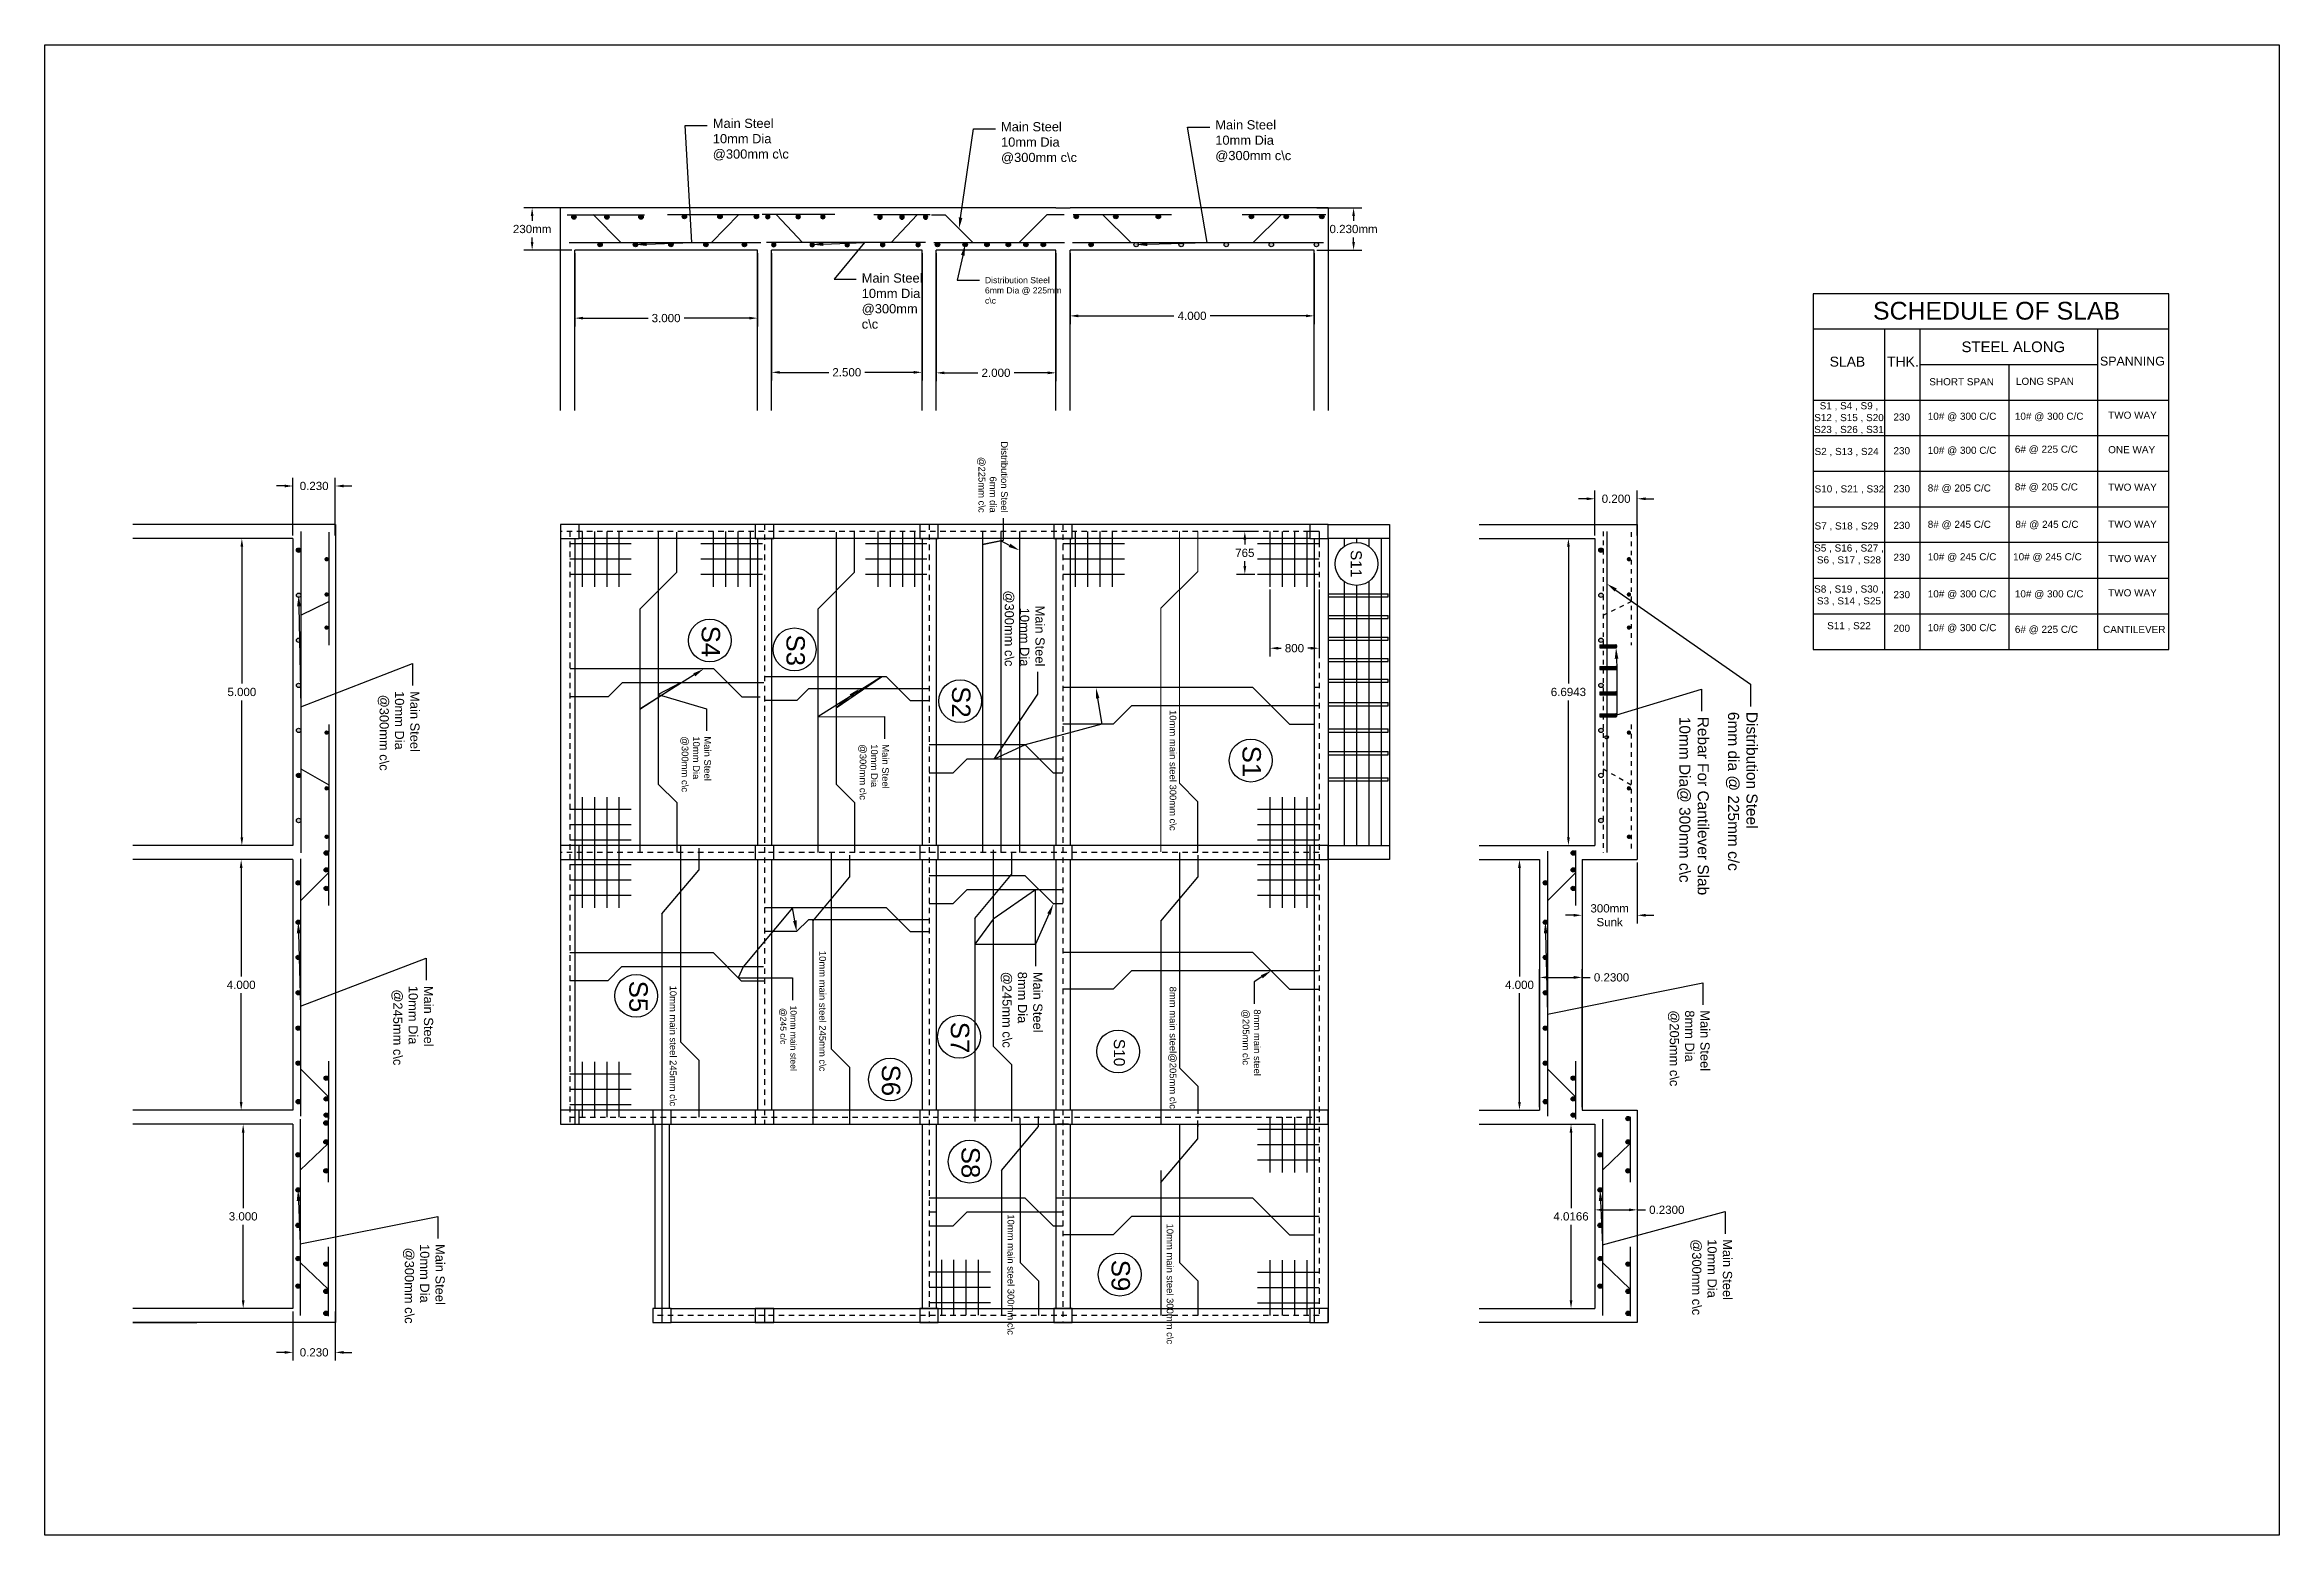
# Model space of a CAD drawing. Header units: millimetres. Extents: x 2788.9 to 2837.6, y 1448.2 to 1480.7.
import ezdxf
from ezdxf import colors
from ezdxf.entities.mleader import LeaderData, LeaderLine
from ezdxf.math import Vec2, Vec3

# ---------------------------------------------------------------- set-up
doc = ezdxf.new("R2010")
doc.units = ezdxf.units.MM
doc.linetypes.add('ACAD_ISO02W100', pattern=[15, 12, -3])
doc.linetypes.add('ACAD_ISO03W100', pattern=[30, 12, -18])
doc.layers.add('A-FLOR', color=192, linetype='Continuous', lineweight=9)
doc.layers.add('hidden lines', color=7, linetype='Continuous', plot=False)
doc.layers.add('main steel', color=2, linetype='Continuous')
doc.styles.get("Standard").update_dxf_attribs({"font": 'arial.ttf'})
doc.dimstyles.get("Standard").update_dxf_attribs({"dimtxt": 0.18, "dimasz": 0.18, "dimexe": 0.18, "dimexo": 0.0625, "dimgap": 0.09, "dimtad": 0, "dimtih": 1, "dimtoh": 1, "dimdec": 4, "dimzin": 0, "dimdsep": 46, "dimtxsty": 'Standard', "dimcen": 0.09, "dimadec": 0, "dimazin": 0, "dimtfac": 1, "dimtdec": 4, "dimtofl": 0, "dimtmove": 0, "dimatfit": 3, "dimfxl": 1, "dimtolj": 1, "dimtzin": 0, "dimarcsym": 0})

msp = doc.modelspace()

# ---------------------------------------------------------------- texts
at = {"attachment_point": 1}
for s, width, heights, insert, char_height in [('SCHEDULE OF SLAB', 5.3505804, [0], (2828.75207, 1475.13525), 0.3877399), ('STEEL ALONG', 2.8173063, [0.25804], (2830.68177, 1474.27095), 0.2326439), ('SLAB', 1.2605755, [0], (2827.80664, 1473.94002), 0.217134), ('THK.', 1.2605755, [0], (2829.05963, 1473.94002), 0.217134), ('SPANNING', 1.2605755, [0], (2833.69981, 1473.94002), 0.19387), ('SHORT SPAN', 1.7049895, [0.39251], (2829.97903, 1473.47087), 0.155096), ('LONG SPAN', 1.2605755, [0], (2831.86874, 1473.47997), 0.155096), ('\\pxqc;S1 , S4 , S9 ,\\PS12 , S15 , S20\\PS23 , S26 , S31', 1.56007, [0.7856], (2827.4478, 1472.94743), 0.155096), ('230', 0.7754798, [0], (2829.19767, 1472.70133), 0.155096), (' 10# @ 300 C/C', 1.9386995, [0], (2829.88526, 1472.71825), 0.155096), (' 10# @ 300 C/C', 1.9386995, [0], (2831.78416, 1472.71825), 0.155096), ('TWO WAY ', 1.5509596, [0], (2833.8795, 1472.7416), 0.155096), ('S2 , S13 , S24 ', 1.56007, [0.7856], (2827.47813, 1471.95039), 0.155096), ('230', 0.7754798, [0], (2829.19767, 1471.96606), 0.155096), (' 10# @ 300 C/C', 1.9386995, [0], (2829.88526, 1471.9762), 0.155096), (' 6# @ 225 C/C', 1.9386995, [0], (2831.78416, 1472.00009), 0.155096), ('ONE WAY ', 1.5509596, [0], (2833.8795, 1471.9894), 0.155096), ('S10 , S21 , S32', 1.56007, [0.7856], (2827.47813, 1471.13379), 0.155096), ('230', 0.7754798, [0], (2829.19767, 1471.13764), 0.155096), (' 8# @ 205 C/C', 1.9386995, [0], (2829.88526, 1471.1541), 0.155096), (' 8# @ 205 C/C', 1.9386995, [0], (2831.78416, 1471.17799), 0.155096), ('TWO WAY ', 1.5509596, [0], (2833.8795, 1471.17106), 0.155096), (' 8# @ 245 C/C', 1.9386995, [0], (2829.88526, 1470.36199), 0.155096), (' 8# @ 245 C/C', 1.9386995, [0], (2831.7962, 1470.36199), 0.155096), ('TWO WAY ', 1.5509596, [0], (2833.8795, 1470.36572), 0.155096), ('S7 , S18 , S29', 1.56007, [0.7856], (2827.47813, 1470.32656), 0.155096), ('230', 0.7754798, [0], (2829.19767, 1470.3389), 0.155096), ('\\pxqc;S5 , S16 , S27 ,\\PS6 , S17 , S28', 1.56007, [0.7856], (2827.4478, 1469.84551), 0.155096), ('230', 0.7754798, [0], (2829.19767, 1469.64322), 0.155096), (' 10# @ 245 C/C', 1.9386995, [0], (2829.88526, 1469.65454), 0.155096), (' 10# @ 245 C/C', 1.9386995, [0], (2831.74639, 1469.65454), 0.155096), ('TWO WAY ', 1.5509596, [0], (2833.8795, 1469.61476), 0.155096), ('\\pxqc;S8 , S19 , S30 , \\PS3 , S14 , S25 ', 1.56007, [0.7856], (2827.4478, 1468.95149), 0.155096), ('230', 0.7754798, [0], (2829.19767, 1468.82892), 0.155096), (' 10# @ 300 C/C', 1.9386995, [0], (2829.88526, 1468.84584), 0.155096), (' 10# @ 300 C/C', 1.9386995, [0], (2831.78416, 1468.84584), 0.155096), ('TWO WAY ', 1.5509596, [0], (2833.8795, 1468.86919), 0.155096), ('\\pxqc;S11 , S22', 1.56007, [0.7856], (2827.4478, 1468.15162), 0.155096), ('200', 0.7754798, [0], (2829.19767, 1468.09555), 0.155096), (' 10# @ 300 C/C', 1.9386995, [0], (2829.88526, 1468.10932), 0.155096), (' 6# @ 225 C/C', 1.9386995, [0], (2831.78416, 1468.07263), 0.155096), ('CANTILEVER ', 1.5509596, [0], (2833.76796, 1468.0704), 0.155096)]:
    msp.add_mtext_dynamic_manual_height_columns(s, width=width, gutter_width=0.77548, heights=heights, dxfattribs=dict(at, insert=insert, char_height=char_height))
at = {"attachment_point": 1, "rotation": 270}
for s, width, insert, char_height in [('S11', 0.5852219, (2817.60581, 1469.72475), 0.240993), ('S4', 0.5852219, (2803.61544, 1468.07444), 0.401655), ('S3', 0.5852219, (2805.46376, 1467.88184), 0.401655), ('S2', 0.5852219, (2809.07395, 1466.7538), 0.401655), ('10mm main steel 300mm c\\\\c', 2.7497301, (2813.56362, 1466.23368), 0.1472735), ('S1', 0.5852219, (2815.40702, 1465.45752), 0.401655), ('10mm main steel 245mm c\\\\c', 2.7497301, (2805.92482, 1460.98336), 0.1472735), ('S5', 0.5852219, (2802.0378, 1460.33357), 0.401655), ('10mm main steel 245mm c\\\\c', 2.7497301, (2802.66661, 1460.22597), 0.1472735), ('8mm main steel@205mm c\\\\c', 2.7497301, (2813.56362, 1460.20419), 0.1472735), ('S7', 0.5852219, (2809.04767, 1459.4375), 0.401655), ('S10', 0.5852219, (2812.44154, 1459.06487), 0.240993), ('S6', 0.5852219, (2807.54404, 1458.50409), 0.401655), ('S8', 0.5852219, (2809.2798, 1456.71248), 0.401655), ('10mm main steel 300mm c\\\\c', 2.7497301, (2810.02916, 1455.23954), 0.1472735), ('10mm main steel 300mm c\\\\c', 2.7497301, (2813.50002, 1455.03714), 0.1472735), ('S9', 0.5852219, (2812.55162, 1454.2488), 0.401655)]:
    msp.add_mtext_dynamic_manual_height_columns(s, width=width, gutter_width=1.33885, heights=[0], dxfattribs=dict(at, insert=insert, char_height=char_height))

# ---------------------------------------------------------------- blocks, each defined once
blk = doc.blocks.new('*D39')
at = {"color": 0, "lineweight": -2, "transparency": 16777216}
for p, q in [((2815.272, 1470.129), (2814.876, 1470.129)), ((2815.056, 1469.949), (2815.056, 1469.842)), ((2815.056, 1469.372), (2815.056, 1469.479)), ((2815.272, 1469.192), (2814.876, 1469.192))]:
    blk.add_line(p, q, dxfattribs=at)
at = {"color": 0, "transparency": 16777216}
for points in [[(2815.026, 1469.949), (2815.086, 1469.949), (2815.056, 1470.129)], [(2815.026, 1469.372), (2815.086, 1469.372), (2815.056, 1469.192)]]:
    blk.add_solid(points, dxfattribs=at)
at = {"layer": 'Defpoints', "color": 0, "transparency": 16777216}
for p in [(2815.335, 1470.129), (2815.056, 1469.192), (2815.335, 1469.192)]:
    blk.add_point(p, dxfattribs=at)
at = {"color": 0, "transparency": 16777216, "insert": (2815.056, 1469.661), "char_height": 0.18, "attachment_point": 5}
blk.add_mtext('\\A1;765', dxfattribs=at)
blk = doc.blocks.new('*D38')
at = {"color": 0, "lineweight": -2, "transparency": 16777216}
for p, q in [((2815.603, 1468.862), (2815.603, 1467.403)), ((2816.674, 1468.862), (2816.674, 1467.403)), ((2815.783, 1467.583), (2815.85, 1467.583)), ((2816.494, 1467.583), (2816.427, 1467.583))]:
    blk.add_line(p, q, dxfattribs=at)
at = {"color": 0, "transparency": 16777216}
for points in [[(2815.783, 1467.613), (2815.783, 1467.553), (2815.603, 1467.583)], [(2816.494, 1467.613), (2816.494, 1467.553), (2816.674, 1467.583)]]:
    blk.add_solid(points, dxfattribs=at)
at = {"layer": 'Defpoints', "color": 0, "transparency": 16777216}
for p in [(2815.603, 1468.924), (2816.674, 1468.924), (2816.674, 1467.583)]:
    blk.add_point(p, dxfattribs=at)
at = {"color": 0, "transparency": 16777216, "insert": (2816.138, 1467.583), "char_height": 0.18, "attachment_point": 5}
blk.add_mtext('\\A1;800', dxfattribs=at)
blk = doc.blocks.new('torsion steel')
at = {"color": 242, "true_color": 0xcd2027}
for p, q in [((1767.532, 3050.139), (1768.432, 3050.139)), ((1767.732, 3050.339), (1767.732, 3049.339)), ((1767.982, 3050.339), (1767.982, 3049.339)), ((1768.232, 3050.339), (1768.232, 3049.339)), ((1767.532, 3049.939), (1768.432, 3049.939)), ((1767.532, 3049.739), (1768.432, 3049.739)), ((1767.532, 3049.539), (1768.432, 3049.539))]:
    blk.add_line(p, q, dxfattribs=at)
blk = doc.blocks.new('*U31')
blk.add_circle((0, 0), 0.0479)
blk = doc.blocks.new('*U33')
at = {"layer": 'main steel', "color": 0, "linetype": 'ByBlock', "lineweight": -2, "transparency": 16777216}
for p in [(0, 0), (0.982, 0), (1.964, 0), (2.947, 0), (3.929, 0), (4.911, 0), (5.893, 0)]:
    blk.add_blockref('*U31', p, dxfattribs=at)
blk = doc.blocks.new('*D40')
at = {"color": 0, "lineweight": -2, "transparency": 16777216}
for p, q in [((2822.689, 1470.038), (2822.689, 1471.021)), ((2823.612, 1470.038), (2823.612, 1471.021)), ((2822.509, 1470.841), (2822.329, 1470.841)), ((2823.792, 1470.841), (2823.972, 1470.841))]:
    blk.add_line(p, q, dxfattribs=at)
at = {"color": 0, "transparency": 16777216}
for points in [[(2822.509, 1470.871), (2822.509, 1470.811), (2822.689, 1470.841)], [(2823.792, 1470.871), (2823.792, 1470.811), (2823.612, 1470.841)]]:
    blk.add_solid(points, dxfattribs=at)
at = {"layer": 'Defpoints', "color": 0, "transparency": 16777216}
for p in [(2823.612, 1470.841), (2822.689, 1469.975), (2823.612, 1469.975)]:
    blk.add_point(p, dxfattribs=at)
at = {"color": 0, "transparency": 16777216, "insert": (2823.151, 1470.841), "char_height": 0.18, "attachment_point": 5}
blk.add_mtext('\\A1;0.200', dxfattribs=at)
blk = doc.blocks.new('*U34')
blk.add_circle((0, 0), 0.0479)
blk = doc.blocks.new('*U35')
at = {"layer": 'main steel', "color": 0, "linetype": 'ByBlock', "lineweight": -2, "transparency": 16777216}
for p in [(0, 0), (0.982, 0), (1.964, 0), (2.947, 0), (3.929, 0), (4.911, 0)]:
    blk.add_blockref('*U34', p, dxfattribs=at)
blk = doc.blocks.new('*U36')
blk.add_circle((0, 0), 0.0479)
blk = doc.blocks.new('*U37')
at = {"layer": 'main steel', "color": 0, "linetype": 'ByBlock', "lineweight": -2, "transparency": 16777216}
for p in [(0, 0), (0.982, 0), (1.964, 0), (2.947, 0), (3.929, 0), (4.911, 0), (5.893, 0)]:
    blk.add_blockref('*U36', p, dxfattribs=at)
blk = doc.blocks.new('*D41')
at = {"color": 0, "lineweight": -2, "transparency": 16777216}
for p, q in [((2820.224, 1469.975), (2822.291, 1469.975)), ((2822.111, 1469.795), (2822.111, 1466.81)), ((2822.111, 1463.461), (2822.111, 1466.446)), ((2820.224, 1463.281), (2822.291, 1463.281))]:
    blk.add_line(p, q, dxfattribs=at)
at = {"color": 0, "transparency": 16777216}
for points in [[(2822.081, 1469.795), (2822.141, 1469.795), (2822.111, 1469.975)], [(2822.081, 1463.461), (2822.141, 1463.461), (2822.111, 1463.281)]]:
    blk.add_solid(points, dxfattribs=at)
at = {"layer": 'Defpoints', "color": 0, "transparency": 16777216}
for p in [(2820.162, 1469.975), (2820.162, 1463.281), (2822.111, 1463.281)]:
    blk.add_point(p, dxfattribs=at)
at = {"color": 0, "transparency": 16777216, "insert": (2822.111, 1466.628), "char_height": 0.18, "attachment_point": 5}
blk.add_mtext('\\A1;6.6943', dxfattribs=at)
blk = doc.blocks.new('*D42')
at = {"color": 0, "lineweight": -2, "transparency": 16777216}
for p, q in [((2820.224, 1462.973), (2821.224, 1462.973)), ((2821.044, 1462.793), (2821.044, 1460.424)), ((2821.044, 1457.69), (2821.044, 1460.06)), ((2820.224, 1457.51), (2821.224, 1457.51))]:
    blk.add_line(p, q, dxfattribs=at)
at = {"color": 0, "transparency": 16777216}
for points in [[(2821.014, 1462.793), (2821.074, 1462.793), (2821.044, 1462.973)], [(2821.014, 1457.69), (2821.074, 1457.69), (2821.044, 1457.51)]]:
    blk.add_solid(points, dxfattribs=at)
at = {"layer": 'Defpoints', "color": 0, "transparency": 16777216}
for p in [(2820.162, 1462.973), (2821.044, 1462.973), (2820.162, 1457.51)]:
    blk.add_point(p, dxfattribs=at)
at = {"color": 0, "transparency": 16777216, "insert": (2821.044, 1460.242), "char_height": 0.18, "attachment_point": 5}
blk.add_mtext('\\A1;4.000', dxfattribs=at)
blk = doc.blocks.new('*D43')
at = {"color": 0, "lineweight": -2, "transparency": 16777216}
for p, q in [((2820.224, 1457.203), (2822.348, 1457.203)), ((2822.168, 1457.023), (2822.168, 1455.376)), ((2822.168, 1453.366), (2822.168, 1455.012)), ((2820.224, 1453.186), (2822.348, 1453.186))]:
    blk.add_line(p, q, dxfattribs=at)
at = {"color": 0, "transparency": 16777216}
for points in [[(2822.138, 1457.023), (2822.198, 1457.023), (2822.168, 1457.203)], [(2822.138, 1453.366), (2822.198, 1453.366), (2822.168, 1453.186)]]:
    blk.add_solid(points, dxfattribs=at)
at = {"layer": 'Defpoints', "color": 0, "transparency": 16777216}
for p in [(2820.162, 1457.203), (2820.162, 1453.186), (2822.168, 1453.186)]:
    blk.add_point(p, dxfattribs=at)
at = {"color": 0, "transparency": 16777216, "insert": (2822.168, 1455.194), "char_height": 0.18, "attachment_point": 5}
blk.add_mtext('\\A1;4.0166', dxfattribs=at)
blk = doc.blocks.new('*D44')
at = {"color": 0, "lineweight": -2, "transparency": 16777216}
for p, q in [((2822.408, 1462.91), (2822.408, 1461.58)), ((2823.612, 1462.91), (2823.612, 1461.58)), ((2822.228, 1461.76), (2822.048, 1461.76)), ((2823.792, 1461.76), (2823.972, 1461.76))]:
    blk.add_line(p, q, dxfattribs=at)
at = {"color": 0, "transparency": 16777216}
for points in [[(2822.228, 1461.79), (2822.228, 1461.73), (2822.408, 1461.76)], [(2823.792, 1461.79), (2823.792, 1461.73), (2823.612, 1461.76)]]:
    blk.add_solid(points, dxfattribs=at)
at = {"layer": 'Defpoints', "color": 0, "transparency": 16777216}
for p in [(2822.408, 1462.973), (2823.612, 1462.973), (2823.612, 1461.76)]:
    blk.add_point(p, dxfattribs=at)
at = {"color": 0, "transparency": 16777216, "insert": (2823.01, 1461.76), "char_height": 0.18, "attachment_point": 5}
blk.add_mtext('\\A1;300mm \\PSunk', dxfattribs=at)
blk = doc.blocks.new('*D45')
at = {"color": 0, "lineweight": -2, "transparency": 16777216}
for p, q in [((2821.484, 1457.573), (2821.484, 1460.585)), ((2821.664, 1460.405), (2822.228, 1460.405)), ((2822.408, 1457.573), (2822.408, 1460.585)), ((2822.408, 1460.405), (2822.588, 1460.405))]:
    blk.add_line(p, q, dxfattribs=at)
at = {"color": 0, "transparency": 16777216}
for points in [[(2821.664, 1460.435), (2821.664, 1460.375), (2821.484, 1460.405)], [(2822.228, 1460.435), (2822.228, 1460.375), (2822.408, 1460.405)]]:
    blk.add_solid(points, dxfattribs=at)
at = {"layer": 'Defpoints', "color": 0, "transparency": 16777216}
for p in [(2822.408, 1460.405), (2821.484, 1457.51), (2822.408, 1457.51)]:
    blk.add_point(p, dxfattribs=at)
at = {"color": 0, "transparency": 16777216, "insert": (2823.051, 1460.405), "char_height": 0.18, "attachment_point": 5}
blk.add_mtext('\\A1;0.2300', dxfattribs=at)
blk = doc.blocks.new('*D46')
at = {"color": 0, "lineweight": -2, "transparency": 16777216}
for p, q in [((2822.689, 1457.14), (2822.689, 1455.157)), ((2823.612, 1457.14), (2823.612, 1455.157)), ((2822.869, 1455.337), (2823.432, 1455.337)), ((2823.612, 1455.337), (2823.792, 1455.337))]:
    blk.add_line(p, q, dxfattribs=at)
at = {"color": 0, "transparency": 16777216}
for points in [[(2822.869, 1455.367), (2822.869, 1455.307), (2822.689, 1455.337)], [(2823.432, 1455.367), (2823.432, 1455.307), (2823.612, 1455.337)]]:
    blk.add_solid(points, dxfattribs=at)
at = {"layer": 'Defpoints', "color": 0, "transparency": 16777216}
for p in [(2822.689, 1457.203), (2823.612, 1457.203), (2823.612, 1455.337)]:
    blk.add_point(p, dxfattribs=at)
at = {"color": 0, "transparency": 16777216, "insert": (2824.256, 1455.337), "char_height": 0.18, "attachment_point": 5}
blk.add_mtext('\\A1;0.2300', dxfattribs=at)
blk = doc.blocks.new('*D47')
at = {"color": 0, "lineweight": -2, "transparency": 16777216}
for p, q in [((2800.447, 1476.197), (2800.447, 1474.6)), ((2804.43, 1476.197), (2804.43, 1474.6)), ((2800.627, 1474.78), (2802.045, 1474.78)), ((2804.25, 1474.78), (2802.832, 1474.78))]:
    blk.add_line(p, q, dxfattribs=at)
at = {"color": 0, "transparency": 16777216}
for points in [[(2800.627, 1474.81), (2800.627, 1474.75), (2800.447, 1474.78)], [(2804.25, 1474.81), (2804.25, 1474.75), (2804.43, 1474.78)]]:
    blk.add_solid(points, dxfattribs=at)
at = {"layer": 'Defpoints', "color": 0, "transparency": 16777216}
for p in [(2800.447, 1476.26), (2804.43, 1476.26), (2804.43, 1474.78)]:
    blk.add_point(p, dxfattribs=at)
at = {"color": 0, "transparency": 16777216, "insert": (2802.438, 1474.78), "char_height": 0.18, "attachment_point": 5}
blk.add_mtext('\\A1;3.000', dxfattribs=at)
blk = doc.blocks.new('*D48')
at = {"color": 0, "lineweight": -2, "transparency": 16777216}
for p, q in [((2804.738, 1476.197), (2804.738, 1473.418)), ((2808.018, 1476.197), (2808.018, 1473.418)), ((2804.918, 1473.598), (2805.983, 1473.598)), ((2807.838, 1473.598), (2806.773, 1473.598))]:
    blk.add_line(p, q, dxfattribs=at)
at = {"color": 0, "transparency": 16777216}
for points in [[(2804.918, 1473.628), (2804.918, 1473.568), (2804.738, 1473.598)], [(2807.838, 1473.628), (2807.838, 1473.568), (2808.018, 1473.598)]]:
    blk.add_solid(points, dxfattribs=at)
at = {"layer": 'Defpoints', "color": 0, "transparency": 16777216}
for p in [(2804.738, 1476.26), (2808.018, 1476.26), (2808.018, 1473.598)]:
    blk.add_point(p, dxfattribs=at)
at = {"color": 0, "transparency": 16777216, "insert": (2806.378, 1473.598), "char_height": 0.18, "attachment_point": 5}
blk.add_mtext('\\A1;2.500', dxfattribs=at)
blk = doc.blocks.new('*D49')
at = {"color": 0, "lineweight": -2, "transparency": 16777216}
for p, q in [((2808.326, 1476.197), (2808.326, 1473.407)), ((2810.937, 1476.197), (2810.937, 1473.407)), ((2808.506, 1473.587), (2809.237, 1473.587)), ((2810.757, 1473.587), (2810.026, 1473.587))]:
    blk.add_line(p, q, dxfattribs=at)
at = {"color": 0, "transparency": 16777216}
for points in [[(2808.506, 1473.617), (2808.506, 1473.557), (2808.326, 1473.587)], [(2810.757, 1473.617), (2810.757, 1473.557), (2810.937, 1473.587)]]:
    blk.add_solid(points, dxfattribs=at)
at = {"layer": 'Defpoints', "color": 0, "transparency": 16777216}
for p in [(2808.326, 1476.26), (2810.937, 1476.26), (2810.937, 1473.587)]:
    blk.add_point(p, dxfattribs=at)
at = {"color": 0, "transparency": 16777216, "insert": (2809.631, 1473.587), "char_height": 0.18, "attachment_point": 5}
blk.add_mtext('\\A1;2.000', dxfattribs=at)
blk = doc.blocks.new('*D50')
at = {"color": 0, "lineweight": -2, "transparency": 16777216}
for p, q in [((2811.245, 1476.197), (2811.245, 1474.649)), ((2816.567, 1476.197), (2816.567, 1474.649)), ((2811.425, 1474.829), (2813.509, 1474.829)), ((2816.387, 1474.829), (2814.303, 1474.829))]:
    blk.add_line(p, q, dxfattribs=at)
at = {"color": 0, "transparency": 16777216}
for points in [[(2811.425, 1474.859), (2811.425, 1474.799), (2811.245, 1474.829)], [(2816.387, 1474.859), (2816.387, 1474.799), (2816.567, 1474.829)]]:
    blk.add_solid(points, dxfattribs=at)
at = {"layer": 'Defpoints', "color": 0, "transparency": 16777216}
for p in [(2811.245, 1476.26), (2816.567, 1476.26), (2816.567, 1474.829)]:
    blk.add_point(p, dxfattribs=at)
at = {"color": 0, "transparency": 16777216, "insert": (2813.906, 1474.829), "char_height": 0.18, "attachment_point": 5}
blk.add_mtext('\\A1;4.000', dxfattribs=at)
blk = doc.blocks.new('*D51')
at = {"color": 0, "lineweight": -2, "transparency": 16777216}
for p, q in [((2800.384, 1477.184), (2799.338, 1477.184)), ((2799.518, 1477.004), (2799.518, 1476.904)), ((2800.384, 1476.26), (2799.338, 1476.26)), ((2799.518, 1476.44), (2799.518, 1476.54))]:
    blk.add_line(p, q, dxfattribs=at)
at = {"color": 0, "transparency": 16777216}
for points in [[(2799.488, 1477.004), (2799.548, 1477.004), (2799.518, 1477.184)], [(2799.488, 1476.44), (2799.548, 1476.44), (2799.518, 1476.26)]]:
    blk.add_solid(points, dxfattribs=at)
at = {"layer": 'Defpoints', "color": 0, "transparency": 16777216}
for p in [(2799.518, 1477.184), (2800.447, 1477.184), (2800.447, 1476.26)]:
    blk.add_point(p, dxfattribs=at)
at = {"color": 0, "transparency": 16777216, "insert": (2799.518, 1476.722), "char_height": 0.18, "attachment_point": 5}
blk.add_mtext('\\A1;230mm', dxfattribs=at)
blk = doc.blocks.new('*D52')
at = {"color": 0, "lineweight": -2, "transparency": 16777216}
for p, q in [((2816.629, 1477.184), (2817.607, 1477.184)), ((2817.427, 1477.004), (2817.427, 1476.904)), ((2816.629, 1476.26), (2817.607, 1476.26)), ((2817.427, 1476.44), (2817.427, 1476.54))]:
    blk.add_line(p, q, dxfattribs=at)
at = {"color": 0, "transparency": 16777216}
for points in [[(2817.397, 1477.004), (2817.457, 1477.004), (2817.427, 1477.184)], [(2817.397, 1476.44), (2817.457, 1476.44), (2817.427, 1476.26)]]:
    blk.add_solid(points, dxfattribs=at)
at = {"layer": 'Defpoints', "color": 0, "transparency": 16777216}
for p in [(2816.567, 1477.184), (2817.427, 1477.184), (2816.567, 1476.26)]:
    blk.add_point(p, dxfattribs=at)
at = {"color": 0, "transparency": 16777216, "insert": (2817.427, 1476.722), "char_height": 0.18, "attachment_point": 5}
blk.add_mtext('\\A1;0.230mm', dxfattribs=at)
blk = doc.blocks.new('*D53')
at = {"color": 0, "lineweight": -2, "transparency": 16777216}
for p, q in [((2794.241, 1469.975), (2793.009, 1469.975)), ((2793.189, 1469.795), (2793.189, 1466.81)), ((2793.189, 1463.461), (2793.189, 1466.446)), ((2794.241, 1463.281), (2793.009, 1463.281))]:
    blk.add_line(p, q, dxfattribs=at)
at = {"color": 0, "transparency": 16777216}
for points in [[(2793.159, 1469.795), (2793.219, 1469.795), (2793.189, 1469.975)], [(2793.159, 1463.461), (2793.219, 1463.461), (2793.189, 1463.281)]]:
    blk.add_solid(points, dxfattribs=at)
at = {"layer": 'Defpoints', "color": 0, "transparency": 16777216}
for p in [(2794.304, 1469.975), (2793.189, 1463.281), (2794.304, 1463.281)]:
    blk.add_point(p, dxfattribs=at)
at = {"color": 0, "transparency": 16777216, "insert": (2793.189, 1466.628), "char_height": 0.18, "attachment_point": 5}
blk.add_mtext('\\A1;5.000', dxfattribs=at)
blk = doc.blocks.new('*D54')
at = {"color": 0, "lineweight": -2, "transparency": 16777216}
for p, q in [((2794.241, 1462.973), (2792.994, 1462.973)), ((2793.174, 1462.793), (2793.174, 1460.424)), ((2793.174, 1457.69), (2793.174, 1460.06)), ((2794.241, 1457.51), (2792.994, 1457.51))]:
    blk.add_line(p, q, dxfattribs=at)
at = {"color": 0, "transparency": 16777216}
for points in [[(2793.144, 1462.793), (2793.204, 1462.793), (2793.174, 1462.973)], [(2793.144, 1457.69), (2793.204, 1457.69), (2793.174, 1457.51)]]:
    blk.add_solid(points, dxfattribs=at)
at = {"layer": 'Defpoints', "color": 0, "transparency": 16777216}
for p in [(2794.304, 1462.973), (2793.174, 1457.51), (2794.304, 1457.51)]:
    blk.add_point(p, dxfattribs=at)
at = {"color": 0, "transparency": 16777216, "insert": (2793.174, 1460.242), "char_height": 0.18, "attachment_point": 5}
blk.add_mtext('\\A1;4.000', dxfattribs=at)
blk = doc.blocks.new('*D55')
at = {"color": 0, "lineweight": -2, "transparency": 16777216}
for p, q in [((2794.241, 1457.203), (2793.038, 1457.203)), ((2793.218, 1457.023), (2793.218, 1455.376)), ((2793.218, 1453.366), (2793.218, 1455.012)), ((2794.241, 1453.186), (2793.038, 1453.186))]:
    blk.add_line(p, q, dxfattribs=at)
at = {"color": 0, "transparency": 16777216}
for points in [[(2793.188, 1457.023), (2793.248, 1457.023), (2793.218, 1457.203)], [(2793.188, 1453.366), (2793.248, 1453.366), (2793.218, 1453.186)]]:
    blk.add_solid(points, dxfattribs=at)
at = {"layer": 'Defpoints', "color": 0, "transparency": 16777216}
for p in [(2794.304, 1457.203), (2793.218, 1453.186), (2794.304, 1453.186)]:
    blk.add_point(p, dxfattribs=at)
at = {"color": 0, "transparency": 16777216, "insert": (2793.218, 1455.194), "char_height": 0.18, "attachment_point": 5}
blk.add_mtext('\\A1;3.000', dxfattribs=at)
blk = doc.blocks.new('*D56')
at = {"color": 0, "lineweight": -2, "transparency": 16777216}
for p, q in [((2794.124, 1471.12), (2793.944, 1471.12)), ((2794.304, 1470.038), (2794.304, 1471.3)), ((2795.227, 1470.038), (2795.227, 1471.3)), ((2795.407, 1471.12), (2795.587, 1471.12))]:
    blk.add_line(p, q, dxfattribs=at)
at = {"color": 0, "transparency": 16777216}
for points in [[(2794.124, 1471.15), (2794.124, 1471.09), (2794.304, 1471.12)], [(2795.407, 1471.15), (2795.407, 1471.09), (2795.227, 1471.12)]]:
    blk.add_solid(points, dxfattribs=at)
at = {"layer": 'Defpoints', "color": 0, "transparency": 16777216}
for p in [(2795.227, 1471.12), (2794.304, 1469.975), (2795.227, 1469.975)]:
    blk.add_point(p, dxfattribs=at)
at = {"color": 0, "transparency": 16777216, "insert": (2794.765, 1471.12), "char_height": 0.18, "attachment_point": 5}
blk.add_mtext('\\A1;0.230', dxfattribs=at)
blk = doc.blocks.new('*D57')
at = {"color": 0, "lineweight": -2, "transparency": 16777216}
for p, q in [((2794.304, 1453.123), (2794.304, 1452.049)), ((2795.227, 1453.123), (2795.227, 1452.049)), ((2794.124, 1452.229), (2793.944, 1452.229)), ((2795.407, 1452.229), (2795.587, 1452.229))]:
    blk.add_line(p, q, dxfattribs=at)
at = {"color": 0, "transparency": 16777216}
for points in [[(2794.124, 1452.259), (2794.124, 1452.199), (2794.304, 1452.229)], [(2795.407, 1452.259), (2795.407, 1452.199), (2795.227, 1452.229)]]:
    blk.add_solid(points, dxfattribs=at)
at = {"layer": 'Defpoints', "color": 0, "transparency": 16777216}
for p in [(2794.304, 1453.186), (2795.227, 1453.186), (2795.227, 1452.229)]:
    blk.add_point(p, dxfattribs=at)
at = {"color": 0, "transparency": 16777216, "insert": (2794.765, 1452.229), "char_height": 0.18, "attachment_point": 5}
blk.add_mtext('\\A1;0.230', dxfattribs=at)

# ---------------------------------------------------------------- dimensions: what is measured, and where the dimension line sits
for base, p1, p2, angle, text, picture, middle in [((2799.51808, 1477.18369), (2800.44695, 1476.25989), (2800.44695, 1477.18369), 90, '230mm', '*D51', (2799.51808, 1476.72179)), ((2817.42704, 1477.18369), (2816.5667, 1476.25989), (2816.5667, 1477.18369), 270, '0.230mm', '*D52', (2817.42704, 1476.72179)), ((2793.18863, 1463.28089), (2794.30351, 1469.97514), (2794.30351, 1463.28089), 270, '5.000', '*D53', (2793.18863, 1466.62802)), ((2815.05576, 1469.19192), (2815.33496, 1470.12911), (2815.33496, 1469.19192), 270, '765', '*D39', (2815.05576, 1469.66051)), ((2793.17377, 1457.51045), (2794.30351, 1462.97296), (2794.30351, 1457.51045), 270, '4.000', '*D54', (2793.17377, 1460.2417)), ((2821.04434, 1462.97296), (2820.16196, 1457.51045), (2820.16196, 1462.97296), 270, '4.000', '*D42', (2821.04434, 1460.2417)), ((2793.21833, 1453.18596), (2794.30351, 1457.20251), (2794.30351, 1453.18596), 270, '3.000', '*D55', (2793.21833, 1455.19424))]:
    dim = msp.add_linear_dim(base=base, p1=p1, p2=p2, angle=angle, text=text, dimstyle='Standard')
    dim.commit()
    dim.dimension.update_dxf_attribs({"geometry": picture, "text_midpoint": middle})
for base, p1, p2, text, picture, middle in [((2804.43003, 1474.78025), (2800.44695, 1476.25989), (2804.43003, 1476.25989), '3.000', '*D47', (2802.43849, 1474.78025)), ((2816.5667, 1474.82905), (2811.24477, 1476.25989), (2816.5667, 1476.25989), '4.000', '*D50', (2813.90574, 1474.82905)), ((2795.22731, 1471.12004), (2794.30351, 1469.97514), (2795.22731, 1469.97514), '0.230', '*D56', (2794.76541, 1471.12004)), ((2823.61248, 1470.84073), (2822.68867, 1469.97514), (2823.61248, 1469.97514), '0.200', '*D40', (2823.15058, 1470.84073)), ((2822.40752, 1460.40511), (2821.48371, 1457.51045), (2822.40752, 1457.51045), '0.2300', '*D45', (2823.05084, 1460.40511)), ((2823.61248, 1455.33664), (2822.68867, 1457.20251), (2823.61248, 1457.20251), '0.2300', '*D46', (2824.2558, 1455.33664))]:
    dim = msp.add_linear_dim(base=base, p1=p1, p2=p2, text=text, dimstyle='Standard')
    dim.commit()
    dim.dimension.update_dxf_attribs({"geometry": picture, "text_midpoint": middle})
for base, p1, p2, text, picture, middle in [((2808.01814, 1473.59839), (2804.73796, 1476.25989), (2808.01814, 1476.25989), '2.500', '*D48', (2806.37805, 1473.59839)), ((2810.93684, 1473.58709), (2808.32608, 1476.25989), (2810.93684, 1476.25989), '2.000', '*D49', (2809.63146, 1473.58709)), ((2816.67381, 1467.58309), (2815.60273, 1468.92415), (2816.67381, 1468.92415), '800', '*D38', (2816.13827, 1467.58309)), ((2823.61248, 1461.76024), (2822.40752, 1462.97296), (2823.61248, 1462.97296), '300mm \\PSunk', '*D44', (2823.01, 1461.76024))]:
    dim = msp.add_linear_dim(base=base, p1=p1, p2=p2, text=text, dimstyle='Standard')
    dim.commit()
    dim.dimension.update_dxf_attribs({"geometry": picture, "text_midpoint": middle, "dimtype": 160})
for base, p1, p2, picture, middle in [((2822.1111382, 1463.2808937), (2820.1619573, 1469.9751443), (2820.1619573, 1463.2808937), '*D41', (2822.1111382, 1466.628019)), ((2822.1680974, 1453.1859637), (2820.1619573, 1457.2025141), (2820.1619573, 1453.1859637), '*D43', (2822.1680974, 1455.1942389))]:
    dim = msp.add_linear_dim(base=base, p1=p1, p2=p2, angle=270, dimstyle='Standard')
    dim.commit()
    dim.dimension.update_dxf_attribs({"geometry": picture, "text_midpoint": middle})
dim = msp.add_aligned_dim(p1=(2794.30351, 1453.18596), p2=(2795.22731, 1453.18596), distance=-0.9571, text='0.230', dimstyle='Standard')
dim.commit()
dim.dimension.update_dxf_attribs({"geometry": '*D57', "text_midpoint": (2794.76541, 1452.22887)})

# ---------------------------------------------------------------- hatches: boundary and pattern name
at = {"layer": 'main steel'}
h = msp.add_hatch(color=256, dxfattribs=at)
h.dxf.hatch_style = 1
edge = h.paths.add_edge_path()
edge.add_ellipse((2800.4283, 1476.98377), major_axis=(0, 0.04787), ratio=1, start_angle=0, end_angle=360)
h = msp.add_hatch(color=256, dxfattribs=at)
h.dxf.hatch_style = 1
edge = h.paths.add_edge_path()
edge.add_ellipse((2801.149, 1476.98377), major_axis=(0, 0.04787), ratio=1, start_angle=0, end_angle=360)
h = msp.add_hatch(color=256, dxfattribs=at)
h.dxf.hatch_style = 1
edge = h.paths.add_edge_path()
edge.add_ellipse((2801.89173, 1476.98377), major_axis=(0, 0.04787), ratio=1, start_angle=0, end_angle=360)
h = msp.add_hatch(color=256, dxfattribs=at)
h.dxf.hatch_style = 1
edge = h.paths.add_edge_path()
edge.add_ellipse((2802.83733, 1476.99321), major_axis=(0, 0.04787), ratio=1, start_angle=0, end_angle=360)
h = msp.add_hatch(color=256, dxfattribs=at)
h.dxf.hatch_style = 1
edge = h.paths.add_edge_path()
edge.add_ellipse((2803.61344, 1476.99321), major_axis=(0, 0.04787), ratio=1, start_angle=0, end_angle=360)
h = msp.add_hatch(color=256, dxfattribs=at)
h.dxf.hatch_style = 1
edge = h.paths.add_edge_path()
edge.add_ellipse((2804.4072, 1476.99321), major_axis=(0, 0.04787), ratio=1, start_angle=0, end_angle=360)
h = msp.add_hatch(color=256, dxfattribs=at)
h.dxf.hatch_style = 1
edge = h.paths.add_edge_path()
edge.add_ellipse((2804.65376, 1476.99321), major_axis=(0, 0.04787), ratio=1, start_angle=0, end_angle=360)
h = msp.add_hatch(color=256, dxfattribs=at)
h.dxf.hatch_style = 1
edge = h.paths.add_edge_path()
edge.add_ellipse((2805.31842, 1476.99321), major_axis=(0, 0.04787), ratio=1, start_angle=0, end_angle=360)
h = msp.add_hatch(color=256, dxfattribs=at)
h.dxf.hatch_style = 1
edge = h.paths.add_edge_path()
edge.add_ellipse((2805.85637, 1476.99321), major_axis=(0, 0.04787), ratio=1, start_angle=0, end_angle=360)
h = msp.add_hatch(color=256, dxfattribs=at)
h.dxf.hatch_style = 1
edge = h.paths.add_edge_path()
edge.add_ellipse((2807.102, 1476.98377), major_axis=(0, 0.04787), ratio=1, start_angle=0, end_angle=360)
h = msp.add_hatch(color=256, dxfattribs=at)
h.dxf.hatch_style = 1
edge = h.paths.add_edge_path()
edge.add_ellipse((2807.58157, 1476.98377), major_axis=(0, 0.04787), ratio=1, start_angle=0, end_angle=360)
h = msp.add_hatch(color=256, dxfattribs=at)
h.dxf.hatch_style = 1
edge = h.paths.add_edge_path()
edge.add_ellipse((2808.0966, 1476.98377), major_axis=(0, 0.04787), ratio=1, start_angle=0, end_angle=360)
h = msp.add_hatch(color=256, dxfattribs=at)
h.dxf.hatch_style = 1
edge = h.paths.add_edge_path()
edge.add_ellipse((2811.38064, 1476.99321), major_axis=(0, 0.04787), ratio=1, start_angle=0, end_angle=360)
h = msp.add_hatch(color=256, dxfattribs=at)
h.dxf.hatch_style = 1
edge = h.paths.add_edge_path()
edge.add_ellipse((2812.24369, 1476.99321), major_axis=(0, 0.04787), ratio=1, start_angle=0, end_angle=360)
h = msp.add_hatch(color=256, dxfattribs=at)
h.dxf.hatch_style = 1
edge = h.paths.add_edge_path()
edge.add_ellipse((2813.17051, 1476.99321), major_axis=(0, 0.04787), ratio=1, start_angle=0, end_angle=360)
h = msp.add_hatch(color=256, dxfattribs=at)
h.dxf.hatch_style = 1
edge = h.paths.add_edge_path()
edge.add_ellipse((2815.19972, 1476.99321), major_axis=(0, 0.04787), ratio=1, start_angle=0, end_angle=360)
h = msp.add_hatch(color=256, dxfattribs=at)
h.dxf.hatch_style = 1
edge = h.paths.add_edge_path()
edge.add_ellipse((2815.95861, 1476.99321), major_axis=(0, 0.04787), ratio=1, start_angle=0, end_angle=360)
h = msp.add_hatch(color=256, dxfattribs=at)
h.dxf.hatch_style = 1
edge = h.paths.add_edge_path()
edge.add_ellipse((2816.73472, 1476.99321), major_axis=(0, 0.04787), ratio=1, start_angle=0, end_angle=360)
h = msp.add_hatch(color=256, dxfattribs=at)
h.dxf.hatch_style = 1
edge = h.paths.add_edge_path()
edge.add_ellipse((2801.00024, 1476.38403), major_axis=(0, 0.04787), ratio=1, start_angle=0, end_angle=360)
h = msp.add_hatch(color=256, dxfattribs=at)
h.dxf.hatch_style = 1
edge = h.paths.add_edge_path()
edge.add_ellipse((2801.77195, 1476.38403), major_axis=(0, 0.04787), ratio=1, start_angle=0, end_angle=360)
h = msp.add_hatch(color=256, dxfattribs=at)
h.dxf.hatch_style = 1
edge = h.paths.add_edge_path()
edge.add_ellipse((2802.54483, 1476.38403), major_axis=(0, 0.04787), ratio=1, start_angle=0, end_angle=360)
h = msp.add_hatch(color=256, dxfattribs=at)
h.dxf.hatch_style = 1
edge = h.paths.add_edge_path()
edge.add_ellipse((2803.30779, 1476.38403), major_axis=(0, 0.04787), ratio=1, start_angle=0, end_angle=360)
h = msp.add_hatch(color=256, dxfattribs=at)
h.dxf.hatch_style = 1
edge = h.paths.add_edge_path()
edge.add_ellipse((2804.14662, 1476.38403), major_axis=(0, 0.04787), ratio=1, start_angle=0, end_angle=360)
h = msp.add_hatch(color=256, dxfattribs=at)
h.dxf.hatch_style = 1
edge = h.paths.add_edge_path()
edge.add_ellipse((2804.78524, 1476.38403), major_axis=(0, 0.04787), ratio=1, start_angle=0, end_angle=360)
h = msp.add_hatch(color=256, dxfattribs=at)
h.dxf.hatch_style = 1
edge = h.paths.add_edge_path()
edge.add_ellipse((2805.62406, 1476.38403), major_axis=(0, 0.04787), ratio=1, start_angle=0, end_angle=360)
h = msp.add_hatch(color=256, dxfattribs=at)
h.dxf.hatch_style = 1
edge = h.paths.add_edge_path()
edge.add_ellipse((2806.38703, 1476.38403), major_axis=(0, 0.04787), ratio=1, start_angle=0, end_angle=360)
h = msp.add_hatch(color=256, dxfattribs=at)
h.dxf.hatch_style = 1
edge = h.paths.add_edge_path()
edge.add_ellipse((2807.15991, 1476.38403), major_axis=(0, 0.04787), ratio=1, start_angle=0, end_angle=360)
h = msp.add_hatch(color=256, dxfattribs=at)
h.dxf.hatch_style = 1
edge = h.paths.add_edge_path()
edge.add_ellipse((2807.93162, 1476.38403), major_axis=(0, 0.04787), ratio=1, start_angle=0, end_angle=360)
at = {"layer": 'main steel', "true_color": 0xf26722}
h = msp.add_hatch(color=30, dxfattribs=at)
h.dxf.hatch_style = 1
edge = h.paths.add_edge_path()
edge.add_ellipse((2808.35547, 1476.38403), major_axis=(0, 0.04787), ratio=1, start_angle=0, end_angle=360)
h = msp.add_hatch(color=30, dxfattribs=at)
h.dxf.hatch_style = 1
edge = h.paths.add_edge_path()
edge.add_ellipse((2808.95948, 1476.38403), major_axis=(0, 0.04787), ratio=1, start_angle=0, end_angle=360)
h = msp.add_hatch(color=30, dxfattribs=at)
h.dxf.hatch_style = 1
edge = h.paths.add_edge_path()
edge.add_ellipse((2809.43499, 1476.38403), major_axis=(0, 0.04787), ratio=1, start_angle=0, end_angle=360)
h = msp.add_hatch(color=30, dxfattribs=at)
h.dxf.hatch_style = 1
edge = h.paths.add_edge_path()
edge.add_ellipse((2809.90005, 1476.38403), major_axis=(0, 0.04787), ratio=1, start_angle=0, end_angle=360)
h = msp.add_hatch(color=30, dxfattribs=at)
h.dxf.hatch_style = 1
edge = h.paths.add_edge_path()
edge.add_ellipse((2810.28425, 1476.38403), major_axis=(0, 0.04787), ratio=1, start_angle=0, end_angle=360)
h = msp.add_hatch(color=30, dxfattribs=at)
h.dxf.hatch_style = 1
edge = h.paths.add_edge_path()
edge.add_ellipse((2810.66302, 1476.38403), major_axis=(0, 0.04787), ratio=1, start_angle=0, end_angle=360)
at = {"layer": 'main steel'}
h = msp.add_hatch(color=256, dxfattribs=at)
h.dxf.hatch_style = 1
h.paths.add_polyline_path([(2811.65679, 1476.38403, 1), (2811.75252, 1476.38403, 1)])
h = msp.add_hatch(color=256, dxfattribs=at)
h.dxf.hatch_style = 1
h.paths.add_polyline_path([(2812.68684, 1476.33616, 1), (2812.68684, 1476.4319, 1)])
h.paths.add_polyline_path([(2813.66903, 1476.33616, 1), (2813.66903, 1476.4319, 1)])
h.paths.add_polyline_path([(2814.65122, 1476.33616, 1), (2814.65122, 1476.4319, 1)])
h.paths.add_polyline_path([(2815.63342, 1476.33616, 1), (2815.63342, 1476.4319, 1)])
h.paths.add_polyline_path([(2816.61561, 1476.33616, 1), (2816.61561, 1476.4319, 1)])
at = {"layer": 'main steel', "linetype": 'ACAD_ISO02W100'}
h = msp.add_hatch(color=256, dxfattribs=at)
h.dxf.hatch_style = 1
h.paths.add_polyline_path([(2794.42762, 1469.76768, 1), (2794.42762, 1469.67194, 1)])
h = msp.add_hatch(color=256, dxfattribs=at)
h.dxf.hatch_style = 1
h.paths.add_polyline_path([(2795.03669, 1469.57093, 1), (2795.03669, 1469.4752, 1)])
h = msp.add_hatch(color=256, dxfattribs=at)
h.dxf.hatch_style = 1
h.paths.add_polyline_path([(2822.82154, 1469.76768, 1), (2822.82154, 1469.67194, 1)])
h = msp.add_hatch(color=256, dxfattribs=at)
h.dxf.hatch_style = 1
h.paths.add_polyline_path([(2823.43061, 1469.57093, 1), (2823.43061, 1469.4752, 1)])
h = msp.add_hatch(color=256, dxfattribs=at)
h.dxf.hatch_style = 1
h.paths.add_polyline_path([(2794.42762, 1468.68975, 1), (2794.42762, 1468.78549, 1)])
h.paths.add_polyline_path([(2794.42762, 1467.70756, 1), (2794.42762, 1467.8033, 1)])
h.paths.add_polyline_path([(2794.42762, 1466.72537, 1), (2794.42762, 1466.82111, 1)])
h.paths.add_polyline_path([(2794.42762, 1465.74318, 1), (2794.42762, 1465.83892, 1)])
h.paths.add_polyline_path([(2794.42762, 1463.7788, 1), (2794.42762, 1463.87454, 1)])
h = msp.add_hatch(color=256, dxfattribs=at)
h.dxf.hatch_style = 1
h.paths.add_polyline_path([(2795.03669, 1468.80196, 1), (2795.03669, 1468.70623, 1)])
h = msp.add_hatch(color=256, dxfattribs=at)
h.dxf.hatch_style = 1
h.paths.add_polyline_path([(2822.82154, 1468.68975, 1), (2822.82154, 1468.78549, 1)])
h.paths.add_polyline_path([(2822.82154, 1467.70756, 1), (2822.82154, 1467.8033, 1)])
h.paths.add_polyline_path([(2822.82154, 1466.72537, 1), (2822.82154, 1466.82111, 1)])
h.paths.add_polyline_path([(2822.82154, 1465.74318, 1), (2822.82154, 1465.83892, 1)])
h.paths.add_polyline_path([(2822.82154, 1463.7788, 1), (2822.82154, 1463.87454, 1)])
h = msp.add_hatch(color=256, dxfattribs=at)
h.dxf.hatch_style = 1
h.paths.add_polyline_path([(2823.43061, 1468.80196, 1), (2823.43061, 1468.70623, 1)])
h = msp.add_hatch(color=256, dxfattribs=at)
h.dxf.hatch_style = 1
h.paths.add_polyline_path([(2795.03669, 1468.08003, 1), (2795.03669, 1467.98429, 1)])
h = msp.add_hatch(color=256, dxfattribs=at)
h.dxf.hatch_style = 1
h.paths.add_polyline_path([(2823.43061, 1468.08003, 1), (2823.43061, 1467.98429, 1)])
h = msp.add_hatch(color=256, dxfattribs=at)
h.dxf.hatch_style = 1
h.paths.add_polyline_path([(2823.14619, 1467.59169, 0.68725529), (2823.14619, 1467.65864), (2822.86941, 1467.65864), (2822.86941, 1467.59169)])
h.paths.add_polyline_path([(2822.86941, 1467.59169), (2822.86941, 1467.65864), (2822.79341, 1467.65864), (2822.79341, 1467.59169)])
h = msp.add_hatch(color=256, dxfattribs=at)
h.dxf.hatch_style = 1
h.paths.add_polyline_path([(2823.14619, 1467.118, 0.68725529), (2823.14619, 1467.18494), (2822.86941, 1467.18494), (2822.86941, 1467.118)])
h.paths.add_polyline_path([(2822.86941, 1467.118), (2822.86941, 1467.18494), (2822.79341, 1467.18494), (2822.79341, 1467.118)])
h = msp.add_hatch(color=256, dxfattribs=at)
h.dxf.hatch_style = 1
h.paths.add_polyline_path([(2823.14619, 1466.56799, 0.68725529), (2823.14619, 1466.63494), (2822.86941, 1466.63494), (2822.86941, 1466.56799)])
h.paths.add_polyline_path([(2822.86941, 1466.56799), (2822.86941, 1466.63494), (2822.79341, 1466.63494), (2822.79341, 1466.56799)])
h = msp.add_hatch(color=256, dxfattribs=at)
h.dxf.hatch_style = 1
h.paths.add_polyline_path([(2823.14619, 1466.08423, 0.68725529), (2823.14619, 1466.15118), (2822.86941, 1466.15118), (2822.86941, 1466.08423)])
h.paths.add_polyline_path([(2822.86941, 1466.08423), (2822.86941, 1466.15118), (2822.79341, 1466.15118), (2822.79341, 1466.08423)])
h = msp.add_hatch(color=256, dxfattribs=at)
h.dxf.hatch_style = 1
h.paths.add_polyline_path([(2795.03669, 1465.79021, 1), (2795.03669, 1465.69447, 1)])
h = msp.add_hatch(color=256, dxfattribs=at)
h.dxf.hatch_style = 1
h.paths.add_polyline_path([(2823.43061, 1465.79021, 1), (2823.43061, 1465.69447, 1)])
h = msp.add_hatch(color=256, dxfattribs=at)
h.dxf.hatch_style = 1
h.paths.add_polyline_path([(2794.42762, 1464.85673, 1), (2794.42762, 1464.76099, 1)])
h = msp.add_hatch(color=256, dxfattribs=at)
h.dxf.hatch_style = 1
h.paths.add_polyline_path([(2795.03669, 1464.57556, 1), (2795.03669, 1464.47983, 1)])
h = msp.add_hatch(color=256, dxfattribs=at)
h.dxf.hatch_style = 1
h.paths.add_polyline_path([(2823.43061, 1464.57556, 1), (2823.43061, 1464.47983, 1)])
at = {"layer": 'main steel'}
h = msp.add_hatch(color=256, dxfattribs=at)
h.dxf.hatch_style = 1
edge = h.paths.add_edge_path()
edge.add_ellipse((2795.02944, 1463.11821), major_axis=(0, 0.04787), ratio=1, start_angle=0, end_angle=360)
at = {"layer": 'main steel', "linetype": 'ACAD_ISO02W100'}
h = msp.add_hatch(color=256, dxfattribs=at)
h.dxf.hatch_style = 1
h.paths.add_polyline_path([(2795.03669, 1463.51986, 1), (2795.03669, 1463.42412, 1)])
at = {"layer": 'main steel'}
h = msp.add_hatch(color=256, dxfattribs=at)
h.dxf.hatch_style = 1
edge = h.paths.add_edge_path()
edge.add_ellipse((2822.21795, 1463.11821), major_axis=(0, 0.04787), ratio=1, start_angle=0, end_angle=360)
at = {"layer": 'main steel', "linetype": 'ACAD_ISO02W100'}
h = msp.add_hatch(color=256, dxfattribs=at)
h.dxf.hatch_style = 1
h.paths.add_polyline_path([(2823.43061, 1463.51986, 1), (2823.43061, 1463.42412, 1)])
at = {"layer": 'main steel'}
h = msp.add_hatch(color=256, dxfattribs=at)
h.dxf.hatch_style = 1
edge = h.paths.add_edge_path()
edge.add_ellipse((2795.02944, 1462.74772), major_axis=(0, 0.04787), ratio=1, start_angle=0, end_angle=360)
h = msp.add_hatch(color=256, dxfattribs=at)
h.dxf.hatch_style = 1
edge = h.paths.add_edge_path()
edge.add_ellipse((2822.21795, 1462.74772), major_axis=(0, 0.04787), ratio=1, start_angle=0, end_angle=360)
h = msp.add_hatch(color=256, dxfattribs=at)
h.dxf.hatch_style = 1
edge = h.paths.add_edge_path()
edge.add_ellipse((2794.42026, 1462.4678), major_axis=(0, 0.04787), ratio=1, start_angle=0, end_angle=360)
h = msp.add_hatch(color=256, dxfattribs=at)
h.dxf.hatch_style = 1
edge = h.paths.add_edge_path()
edge.add_ellipse((2795.02944, 1462.34656), major_axis=(0, 0.04787), ratio=1, start_angle=0, end_angle=360)
h = msp.add_hatch(color=256, dxfattribs=at)
h.dxf.hatch_style = 1
edge = h.paths.add_edge_path()
edge.add_ellipse((2821.60876, 1462.4678), major_axis=(0, 0.04787), ratio=1, start_angle=0, end_angle=360)
h = msp.add_hatch(color=256, dxfattribs=at)
h.dxf.hatch_style = 1
edge = h.paths.add_edge_path()
edge.add_ellipse((2822.21795, 1462.34656), major_axis=(0, 0.04787), ratio=1, start_angle=0, end_angle=360)
h = msp.add_hatch(color=256, dxfattribs=at)
h.dxf.hatch_style = 1
edge = h.paths.add_edge_path()
edge.add_ellipse((2794.42026, 1461.60841), major_axis=(0, 0.04787), ratio=1, start_angle=0, end_angle=360)
h = msp.add_hatch(color=256, dxfattribs=at)
h.dxf.hatch_style = 1
edge = h.paths.add_edge_path()
edge.add_ellipse((2821.60876, 1461.60841), major_axis=(0, 0.04787), ratio=1, start_angle=0, end_angle=360)
h = msp.add_hatch(color=256, dxfattribs=at)
h.dxf.hatch_style = 1
edge = h.paths.add_edge_path()
edge.add_ellipse((2794.42026, 1460.84205), major_axis=(0, 0.04787), ratio=1, start_angle=0, end_angle=360)
h = msp.add_hatch(color=256, dxfattribs=at)
h.dxf.hatch_style = 1
edge = h.paths.add_edge_path()
edge.add_ellipse((2821.60876, 1460.84205), major_axis=(0, 0.04787), ratio=1, start_angle=0, end_angle=360)
h = msp.add_hatch(color=256, dxfattribs=at)
h.dxf.hatch_style = 1
edge = h.paths.add_edge_path()
edge.add_ellipse((2794.42026, 1460.07033), major_axis=(0, 0.04787), ratio=1, start_angle=0, end_angle=360)
h = msp.add_hatch(color=256, dxfattribs=at)
h.dxf.hatch_style = 1
edge = h.paths.add_edge_path()
edge.add_ellipse((2821.60876, 1460.07033), major_axis=(0, 0.04787), ratio=1, start_angle=0, end_angle=360)
h = msp.add_hatch(color=256, dxfattribs=at)
h.dxf.hatch_style = 1
edge = h.paths.add_edge_path()
edge.add_ellipse((2794.42026, 1459.29746), major_axis=(0, 0.04787), ratio=1, start_angle=0, end_angle=360)
h = msp.add_hatch(color=256, dxfattribs=at)
h.dxf.hatch_style = 1
edge = h.paths.add_edge_path()
edge.add_ellipse((2821.60876, 1459.29746), major_axis=(0, 0.04787), ratio=1, start_angle=0, end_angle=360)
h = msp.add_hatch(color=256, dxfattribs=at)
h.dxf.hatch_style = 1
edge = h.paths.add_edge_path()
edge.add_ellipse((2794.42026, 1458.53449), major_axis=(0, 0.04787), ratio=1, start_angle=0, end_angle=360)
h = msp.add_hatch(color=256, dxfattribs=at)
h.dxf.hatch_style = 1
edge = h.paths.add_edge_path()
edge.add_ellipse((2795.02944, 1458.20733), major_axis=(0, 0.04787), ratio=1, start_angle=0, end_angle=360)
h = msp.add_hatch(color=256, dxfattribs=at)
h.dxf.hatch_style = 1
edge = h.paths.add_edge_path()
edge.add_ellipse((2821.60876, 1458.53449), major_axis=(0, 0.04787), ratio=1, start_angle=0, end_angle=360)
h = msp.add_hatch(color=256, dxfattribs=at)
h.dxf.hatch_style = 1
edge = h.paths.add_edge_path()
edge.add_ellipse((2822.21795, 1458.20733), major_axis=(0, 0.04787), ratio=1, start_angle=0, end_angle=360)
h = msp.add_hatch(color=256, dxfattribs=at)
h.dxf.hatch_style = 1
edge = h.paths.add_edge_path()
edge.add_ellipse((2794.42026, 1457.69567), major_axis=(0, 0.04787), ratio=1, start_angle=0, end_angle=360)
h = msp.add_hatch(color=256, dxfattribs=at)
h.dxf.hatch_style = 1
edge = h.paths.add_edge_path()
edge.add_ellipse((2795.02944, 1457.75459), major_axis=(0, 0.04787), ratio=1, start_angle=0, end_angle=360)
h = msp.add_hatch(color=256, dxfattribs=at)
h.dxf.hatch_style = 1
edge = h.paths.add_edge_path()
edge.add_ellipse((2821.60876, 1457.69567), major_axis=(0, 0.04787), ratio=1, start_angle=0, end_angle=360)
h = msp.add_hatch(color=256, dxfattribs=at)
h.dxf.hatch_style = 1
edge = h.paths.add_edge_path()
edge.add_ellipse((2822.21795, 1457.75459), major_axis=(0, 0.04787), ratio=1, start_angle=0, end_angle=360)
h = msp.add_hatch(color=256, dxfattribs=at)
h.dxf.hatch_style = 1
edge = h.paths.add_edge_path()
edge.add_ellipse((2795.02336, 1457.2296), major_axis=(0, 0.04787), ratio=1, start_angle=0, end_angle=360)
h = msp.add_hatch(color=256, dxfattribs=at)
h.dxf.hatch_style = 1
edge = h.paths.add_edge_path()
edge.add_ellipse((2795.02944, 1457.40419), major_axis=(0, 0.04787), ratio=1, start_angle=0, end_angle=360)
h = msp.add_hatch(color=256, dxfattribs=at)
h.dxf.hatch_style = 1
edge = h.paths.add_edge_path()
edge.add_ellipse((2822.21795, 1457.40419), major_axis=(0, 0.04787), ratio=1, start_angle=0, end_angle=360)
h = msp.add_hatch(color=256, dxfattribs=at)
h.dxf.hatch_style = 1
edge = h.paths.add_edge_path()
edge.add_ellipse((2823.41258, 1457.3265), major_axis=(0, 0.04787), ratio=1, start_angle=0, end_angle=360)
h = msp.add_hatch(color=256, dxfattribs=at)
h.dxf.hatch_style = 1
edge = h.paths.add_edge_path()
edge.add_ellipse((2795.02336, 1456.81713), major_axis=(0, 0.04787), ratio=1, start_angle=0, end_angle=360)
h = msp.add_hatch(color=256, dxfattribs=at)
h.dxf.hatch_style = 1
edge = h.paths.add_edge_path()
edge.add_ellipse((2823.41258, 1456.81713), major_axis=(0, 0.04787), ratio=1, start_angle=0, end_angle=360)
h = msp.add_hatch(color=256, dxfattribs=at)
h.dxf.hatch_style = 1
edge = h.paths.add_edge_path()
edge.add_ellipse((2794.41418, 1456.53726), major_axis=(0, 0.04787), ratio=1, start_angle=0, end_angle=360)
h = msp.add_hatch(color=256, dxfattribs=at)
h.dxf.hatch_style = 1
edge = h.paths.add_edge_path()
edge.add_ellipse((2795.02336, 1456.18803), major_axis=(0, 0.04787), ratio=1, start_angle=0, end_angle=360)
h = msp.add_hatch(color=256, dxfattribs=at)
h.dxf.hatch_style = 1
edge = h.paths.add_edge_path()
edge.add_ellipse((2822.8034, 1456.53726), major_axis=(0, 0.04787), ratio=1, start_angle=0, end_angle=360)
h = msp.add_hatch(color=256, dxfattribs=at)
h.dxf.hatch_style = 1
edge = h.paths.add_edge_path()
edge.add_ellipse((2823.41258, 1456.18803), major_axis=(0, 0.04787), ratio=1, start_angle=0, end_angle=360)
h = msp.add_hatch(color=256, dxfattribs=at)
h.dxf.hatch_style = 1
edge = h.paths.add_edge_path()
edge.add_ellipse((2794.41418, 1455.7709), major_axis=(0, 0.04787), ratio=1, start_angle=0, end_angle=360)
h = msp.add_hatch(color=256, dxfattribs=at)
h.dxf.hatch_style = 1
edge = h.paths.add_edge_path()
edge.add_ellipse((2822.8034, 1455.7709), major_axis=(0, 0.04787), ratio=1, start_angle=0, end_angle=360)
h = msp.add_hatch(color=256, dxfattribs=at)
h.dxf.hatch_style = 1
edge = h.paths.add_edge_path()
edge.add_ellipse((2794.41418, 1454.99919), major_axis=(0, 0.04787), ratio=1, start_angle=0, end_angle=360)
h = msp.add_hatch(color=256, dxfattribs=at)
h.dxf.hatch_style = 1
edge = h.paths.add_edge_path()
edge.add_ellipse((2822.8034, 1454.99919), major_axis=(0, 0.04787), ratio=1, start_angle=0, end_angle=360)
h = msp.add_hatch(color=256, dxfattribs=at)
h.dxf.hatch_style = 1
edge = h.paths.add_edge_path()
edge.add_ellipse((2794.41588, 1454.27415), major_axis=(0, 0.04787), ratio=1, start_angle=0, end_angle=360)
h = msp.add_hatch(color=256, dxfattribs=at)
h.dxf.hatch_style = 1
edge = h.paths.add_edge_path()
edge.add_ellipse((2822.8051, 1454.27415), major_axis=(0, 0.04787), ratio=1, start_angle=0, end_angle=360)
h = msp.add_hatch(color=256, dxfattribs=at)
h.dxf.hatch_style = 1
edge = h.paths.add_edge_path()
edge.add_ellipse((2795.02336, 1454.15531), major_axis=(0, 0.04787), ratio=1, start_angle=0, end_angle=360)
h = msp.add_hatch(color=256, dxfattribs=at)
h.dxf.hatch_style = 1
edge = h.paths.add_edge_path()
edge.add_ellipse((2823.41258, 1454.15531), major_axis=(0, 0.04787), ratio=1, start_angle=0, end_angle=360)
h = msp.add_hatch(color=256, dxfattribs=at)
h.dxf.hatch_style = 1
edge = h.paths.add_edge_path()
edge.add_ellipse((2794.41418, 1453.6761), major_axis=(0, 0.04787), ratio=1, start_angle=0, end_angle=360)
h = msp.add_hatch(color=256, dxfattribs=at)
h.dxf.hatch_style = 1
edge = h.paths.add_edge_path()
edge.add_ellipse((2795.02336, 1453.56053), major_axis=(0, 0.04787), ratio=1, start_angle=0, end_angle=360)
h = msp.add_hatch(color=256, dxfattribs=at)
h.dxf.hatch_style = 1
edge = h.paths.add_edge_path()
edge.add_ellipse((2822.8034, 1453.6761), major_axis=(0, 0.04787), ratio=1, start_angle=0, end_angle=360)
h = msp.add_hatch(color=256, dxfattribs=at)
h.dxf.hatch_style = 1
edge = h.paths.add_edge_path()
edge.add_ellipse((2823.41258, 1453.56053), major_axis=(0, 0.04787), ratio=1, start_angle=0, end_angle=360)
h = msp.add_hatch(color=256, dxfattribs=at)
h.dxf.hatch_style = 1
edge = h.paths.add_edge_path()
edge.add_ellipse((2795.02336, 1453.08126), major_axis=(0, 0.04787), ratio=1, start_angle=0, end_angle=360)
h = msp.add_hatch(color=256, dxfattribs=at)
h.dxf.hatch_style = 1
edge = h.paths.add_edge_path()
edge.add_ellipse((2823.41258, 1453.08126), major_axis=(0, 0.04787), ratio=1, start_angle=0, end_angle=360)

# ---------------------------------------------------------------- linework, layer by layer
for p, q in [((2808.01814, 1477.18369), (2800.13901, 1477.18369)), ((2800.13901, 1472.76549), (2800.13901, 1477.18369)), ((2810.93684, 1477.18369), (2808.01814, 1477.18369)), ((2810.93684, 1477.18369), (2811.24477, 1477.18369)), ((2816.87464, 1477.18369), (2811.24477, 1477.18369)), ((2816.87464, 1477.18369), (2816.87464, 1472.76549)), ((2804.43003, 1476.25989), (2800.44695, 1476.25989)), ((2800.44695, 1472.76549), (2800.44695, 1476.25989)), ((2804.43003, 1472.76549), (2804.43003, 1476.25989)), ((2808.01814, 1476.25989), (2804.73796, 1476.25989)), ((2804.73796, 1472.76549), (2804.73796, 1476.25989)), ((2808.01814, 1472.76549), (2808.01814, 1476.25989)), ((2810.93684, 1476.25989), (2808.32608, 1476.25989)), ((2808.32608, 1472.76549), (2808.32608, 1476.25989)), ((2810.93684, 1472.76549), (2810.93684, 1476.25989)), ((2816.5667, 1476.25989), (2811.24477, 1476.25989)), ((2811.24477, 1472.76549), (2811.24477, 1476.25989)), ((2816.5667, 1472.76549), (2816.5667, 1476.25989)), ((2835.2026, 1475.31323), (2827.4478, 1475.31323)), ((2827.4478, 1475.31323), (2827.4478, 1467.55843)), ((2835.2026, 1467.55843), (2835.2026, 1475.31323)), ((2835.2026, 1474.53775), (2827.4478, 1474.53775)), ((2828.99876, 1474.53775), (2828.99876, 1467.55843)), ((2829.77424, 1474.53775), (2829.77424, 1467.55843)), ((2833.65164, 1467.55843), (2833.65164, 1474.53775)), ((2833.65164, 1473.76227), (2829.77424, 1473.76227)), ((2831.71294, 1473.76227), (2831.71294, 1467.55843)), ((2835.2026, 1472.98679), (2827.4478, 1472.98679)), ((2835.2026, 1472.21131), (2827.4478, 1472.21131)), ((2835.2026, 1471.43583), (2827.4478, 1471.43583)), ((2835.2026, 1470.66035), (2827.4478, 1470.66035)), ((2795.22731, 1470.28308), (2790.80911, 1470.28308)), ((2792.20692, 1470.28308), (2790.80911, 1470.28308)), ((2794.30351, 1469.97514), (2790.80911, 1469.97514)), ((2794.30351, 1469.97514), (2794.30351, 1463.28089)), ((2795.22731, 1470.28308), (2795.22731, 1452.87803)), ((2800.13901, 1469.97514), (2800.13901, 1457.20251)), ((2800.44695, 1469.97514), (2800.44695, 1457.20251)), ((2816.47298, 1470.28308), (2800.54067, 1470.28308)), ((2816.47298, 1469.97514), (2800.54067, 1469.97514)), ((2804.43003, 1469.97514), (2804.43003, 1463.28089)), ((2804.73796, 1469.97514), (2804.73796, 1463.28089)), ((2808.01814, 1469.97514), (2808.01814, 1463.28089)), ((2808.32608, 1469.97514), (2808.32608, 1463.28089)), ((2810.93684, 1469.97514), (2810.93684, 1463.28089)), ((2811.24477, 1469.97514), (2811.24477, 1463.28089)), ((2816.67381, 1470.12911), (2816.40604, 1470.12911)), ((2816.5667, 1469.97514), (2816.5667, 1452.87803)), ((2816.67381, 1470.12911), (2816.67381, 1469.86134)), ((2816.87464, 1470.28308), (2818.21349, 1470.28308)), ((2816.87464, 1469.97514), (2816.87464, 1452.87803)), ((2818.21349, 1469.97514), (2816.87464, 1469.97514)), ((2818.21349, 1470.28308), (2818.21349, 1463.28089)), ((2820.16196, 1470.28308), (2823.61248, 1470.28308)), ((2820.16196, 1469.97514), (2822.68867, 1469.97514)), ((2822.68867, 1469.97514), (2822.68867, 1463.28089)), ((2823.61248, 1470.28308), (2823.61248, 1462.97296)), ((2835.2026, 1469.88487), (2827.4478, 1469.88487)), ((2827.4478, 1469.10939), (2835.2026, 1469.10939)), ((2827.4478, 1468.33391), (2835.2026, 1468.33391)), ((2827.4478, 1467.55843), (2835.2026, 1467.55843)), ((2816.67381, 1466.7275), (2816.5667, 1466.7275)), ((2794.30351, 1463.28089), (2790.80911, 1463.28089)), ((2816.47298, 1463.28089), (2800.54067, 1463.28089)), ((2816.87464, 1463.28089), (2818.21349, 1463.28089)), ((2818.21349, 1463.28089), (2818.21349, 1462.97296)), ((2820.16196, 1463.28089), (2822.68867, 1463.28089)), ((2794.30351, 1462.97296), (2790.80911, 1462.97296)), ((2794.30351, 1462.97296), (2794.30351, 1457.51045)), ((2800.54067, 1462.97296), (2816.47298, 1462.97296)), ((2804.43003, 1462.97296), (2804.43003, 1457.51045)), ((2804.73796, 1462.97296), (2804.73796, 1457.51045)), ((2808.01814, 1462.97296), (2808.01814, 1457.51045)), ((2808.32608, 1462.97296), (2808.32608, 1457.51045)), ((2810.93684, 1462.97296), (2810.93684, 1457.51045)), ((2811.24477, 1462.97296), (2811.24477, 1457.51045)), ((2818.21349, 1462.97296), (2816.87464, 1462.97296)), ((2820.16196, 1462.97296), (2821.48371, 1462.97296)), ((2821.48371, 1462.97296), (2821.48371, 1457.51045)), ((2822.40752, 1462.97296), (2822.40752, 1457.51045)), ((2822.40752, 1462.97296), (2823.61248, 1462.97296)), ((2794.30351, 1457.51045), (2790.80911, 1457.51045)), ((2816.47298, 1457.51045), (2800.54067, 1457.51045)), ((2820.16196, 1457.51045), (2821.48371, 1457.51045)), ((2822.40752, 1457.51045), (2823.61248, 1457.51045)), ((2823.61248, 1457.51045), (2823.61248, 1452.87803)), ((2794.30351, 1457.20251), (2790.80911, 1457.20251)), ((2794.30351, 1457.20251), (2794.30351, 1453.18596)), ((2800.54067, 1457.20251), (2816.47298, 1457.20251)), ((2802.19415, 1457.20251), (2802.19415, 1453.18596)), ((2802.50208, 1457.20251), (2802.50208, 1453.18596)), ((2808.01814, 1457.20251), (2808.01814, 1453.18596)), ((2808.32608, 1457.20251), (2808.32608, 1453.18596)), ((2810.93684, 1457.20251), (2810.93684, 1453.18596)), ((2811.2113, 1457.20251), (2810.97031, 1457.20251)), ((2811.24477, 1457.20251), (2811.24477, 1453.18596)), ((2814.03036, 1457.20251), (2814.03036, 1457.15572)), ((2820.16196, 1457.20251), (2822.68867, 1457.20251)), ((2822.68867, 1457.20251), (2822.68867, 1453.18596)), ((2808.32608, 1455.28582), (2808.17211, 1455.28582)), ((2811.0908, 1455.59376), (2810.93684, 1455.59376)), ((2794.30351, 1453.18596), (2790.80911, 1453.18596)), ((2795.22731, 1452.87803), (2790.80911, 1452.87803)), ((2790.80911, 1452.87803), (2792.20692, 1452.87803)), ((2802.54894, 1453.18596), (2816.47298, 1453.18596)), ((2816.47298, 1452.87803), (2802.54894, 1452.87803)), ((2820.16196, 1453.18596), (2822.68867, 1453.18596)), ((2823.61248, 1452.87803), (2820.16196, 1452.87803))]:
    msp.add_line(p, q)
at = {"linetype": 'ACAD_ISO02W100', "ltscale": 0.01}
for p, q in [((2816.67381, 1470.12911), (2800.13901, 1470.12911)), ((2800.33984, 1470.12911), (2800.33984, 1457.20251)), ((2804.58399, 1470.28308), (2804.58399, 1457.20251)), ((2808.17211, 1470.28308), (2808.17211, 1452.87803)), ((2811.0908, 1470.28308), (2811.0908, 1452.87803)), ((2816.67381, 1470.12911), (2816.67381, 1453.032)), ((2816.67381, 1463.12693), (2800.13901, 1463.12693)), ((2800.33984, 1457.35648), (2816.67381, 1457.35648)), ((2816.67381, 1453.032), (2802.14729, 1453.032))]:
    msp.add_line(p, q, dxfattribs=at)
at = {"color": 2, "true_color": 0xf1eb1f}
for p, q in [((2802.26815, 1470.11035), (2802.26815, 1464.61974)), ((2802.66981, 1469.2401), (2802.66981, 1470.11035)), ((2806.14806, 1470.11035), (2806.14806, 1464.61974)), ((2806.54971, 1469.2401), (2806.54971, 1470.11035)), ((2801.8665, 1468.43679), (2802.66981, 1469.2401)), ((2805.7464, 1468.43679), (2806.54971, 1469.2401)), ((2801.8665, 1468.43679), (2801.8665, 1463.12693)), ((2805.7464, 1468.43679), (2805.7464, 1463.12693)), ((2816.87464, 1468.76748), (2818.18002, 1468.76748)), ((2816.87464, 1468.70054), (2818.18002, 1468.70054)), ((2816.87464, 1468.29626), (2818.18002, 1468.29626)), ((2816.87464, 1468.22931), (2818.18002, 1468.22931)), ((2816.87464, 1467.82277), (2818.18002, 1467.82277)), ((2816.87464, 1467.75582), (2818.18002, 1467.75582)), ((2803.47937, 1467.12982), (2800.35055, 1467.12982)), ((2803.47937, 1467.12982), (2804.0869, 1466.52228)), ((2807.24225, 1466.95802), (2804.58485, 1466.95802)), ((2807.24225, 1466.95802), (2807.75825, 1466.44202)), ((2816.87464, 1467.35817), (2818.18002, 1467.35817)), ((2816.87464, 1467.29123), (2818.18002, 1467.29123)), ((2801.17579, 1466.52228), (2800.35055, 1466.52228)), ((2801.47956, 1466.82605), (2801.17579, 1466.52228)), ((2804.57293, 1466.82605), (2801.47956, 1466.82605)), ((2804.0869, 1466.52228), (2804.49193, 1466.52228)), ((2805.54375, 1466.70002), (2805.28575, 1466.44202)), ((2808.17105, 1466.70002), (2805.54375, 1466.70002)), ((2815.22785, 1466.7275), (2811.0908, 1466.7275)), ((2815.22785, 1466.7275), (2816.03116, 1465.92419)), ((2816.87464, 1466.91046), (2818.18002, 1466.91046)), ((2816.87464, 1466.84352), (2818.18002, 1466.84352)), ((2805.28575, 1466.44202), (2804.58485, 1466.44202)), ((2807.75825, 1466.44202), (2808.17211, 1466.44202)), ((2812.58362, 1466.32584), (2812.18197, 1465.92419)), ((2816.67381, 1466.32584), (2812.58362, 1466.32584)), ((2816.87464, 1466.39663), (2818.18002, 1466.39663)), ((2816.87464, 1466.32968), (2818.18002, 1466.32968)), ((2812.18197, 1465.92419), (2811.0908, 1465.92419)), ((2816.03116, 1465.92419), (2816.5667, 1465.92419)), ((2816.87464, 1465.82198), (2818.18002, 1465.82198)), ((2816.87464, 1465.75504), (2818.18002, 1465.75504)), ((2810.26741, 1465.4734), (2808.17211, 1465.4734)), ((2808.9955, 1465.16546), (2808.68808, 1464.85804)), ((2810.93684, 1465.16546), (2808.9955, 1465.16546)), ((2810.26741, 1465.4734), (2810.88277, 1464.85804)), ((2811.0908, 1465.16546), (2810.93684, 1465.16546)), ((2816.87464, 1465.32825), (2818.18002, 1465.32825)), ((2816.87464, 1465.26131), (2818.18002, 1465.26131)), ((2802.26815, 1464.61974), (2802.66981, 1464.21809)), ((2806.14806, 1464.61974), (2806.54971, 1464.21809)), ((2808.68808, 1464.85804), (2808.17211, 1464.85804)), ((2811.0908, 1464.85753), (2810.88277, 1464.85804)), ((2813.6287, 1464.6385), (2814.03036, 1464.23685)), ((2816.87464, 1464.75713), (2818.18002, 1464.75713)), ((2816.87464, 1464.69019), (2818.18002, 1464.69019)), ((2802.66981, 1464.21809), (2802.66981, 1463.12693)), ((2806.54971, 1464.21809), (2806.54971, 1463.12693)), ((2814.03036, 1463.15004), (2814.03036, 1464.23685)), ((2802.74977, 1463.28089), (2802.74977, 1459.00327)), ((2803.15142, 1463.22199), (2803.15142, 1462.74542)), ((2806.03826, 1463.12693), (2806.03826, 1458.8493)), ((2806.43992, 1463.06802), (2806.43992, 1462.59146)), ((2809.57083, 1463.18583), (2809.57083, 1458.9082)), ((2809.97249, 1463.12693), (2809.97249, 1462.65036)), ((2813.6287, 1463.12693), (2813.6287, 1458.43715)), ((2814.03036, 1463.06802), (2814.03036, 1462.59146)), ((2802.34811, 1461.78808), (2803.15142, 1462.74542)), ((2805.63661, 1461.63411), (2806.43992, 1462.59146)), ((2810.26741, 1462.62311), (2808.17211, 1462.62311)), ((2809.16918, 1461.69301), (2809.97249, 1462.65036)), ((2810.26741, 1462.62311), (2810.88277, 1462.00775)), ((2813.22705, 1461.63411), (2814.03036, 1462.59146)), ((2808.9955, 1462.31517), (2808.68808, 1462.00775)), ((2810.93684, 1462.31517), (2808.9955, 1462.31517)), ((2811.0908, 1462.31517), (2810.93684, 1462.31517)), ((2802.34811, 1461.78808), (2802.34811, 1457.35648)), ((2807.2414, 1461.92073), (2804.58399, 1461.92073)), ((2805.54289, 1461.66273), (2805.28489, 1461.40473)), ((2808.1702, 1461.66273), (2805.54289, 1461.66273)), ((2805.63661, 1461.63411), (2805.63661, 1457.20251)), ((2807.2414, 1461.92073), (2807.7574, 1461.40473)), ((2808.68808, 1462.00775), (2808.17211, 1462.00775)), ((2809.16918, 1461.69301), (2809.16918, 1457.26142)), ((2811.0908, 1462.00724), (2810.88277, 1462.00775)), ((2813.22705, 1461.63411), (2813.22705, 1457.20251)), ((2805.28489, 1461.40473), (2804.58399, 1461.40473)), ((2807.7574, 1461.40473), (2808.17211, 1461.40473)), ((2803.46865, 1460.93789), (2800.33984, 1460.93789)), ((2801.46884, 1460.63412), (2801.16508, 1460.33035)), ((2804.56222, 1460.63412), (2801.46884, 1460.63412)), ((2803.46865, 1460.93789), (2804.07619, 1460.33035)), ((2815.22785, 1460.95042), (2811.0908, 1460.95042)), ((2815.22785, 1460.95042), (2816.03116, 1460.14711)), ((2801.16508, 1460.33035), (2800.33984, 1460.33035)), ((2804.07619, 1460.33035), (2804.58399, 1460.33035)), ((2812.18197, 1460.14711), (2811.0908, 1460.14711)), ((2812.58362, 1460.54877), (2812.18197, 1460.14711)), ((2816.67381, 1460.54877), (2812.58362, 1460.54877)), ((2816.03116, 1460.14711), (2816.67381, 1460.14711)), ((2802.74977, 1459.00327), (2803.15142, 1458.60161)), ((2806.03826, 1458.8493), (2806.43992, 1458.44764)), ((2809.57083, 1458.9082), (2809.97249, 1458.50655)), ((2803.15142, 1458.60161), (2803.15142, 1457.35648)), ((2806.43992, 1458.44764), (2806.43992, 1457.20251)), ((2809.97249, 1458.50655), (2809.97249, 1457.26142)), ((2813.6287, 1458.43715), (2814.03036, 1458.0355)), ((2814.03036, 1458.0355), (2814.03036, 1457.42852)), ((2810.15596, 1457.20251), (2810.15596, 1457.34451)), ((2810.55761, 1457.15572), (2810.55761, 1457.37591)), ((2814.03036, 1456.88788), (2814.03036, 1457.28703)), ((2809.7543, 1456.19838), (2810.55761, 1457.15572)), ((2810.15596, 1457.20251), (2810.15596, 1454.1901)), ((2813.22705, 1455.93054), (2814.03036, 1456.88788)), ((2813.6287, 1457.20251), (2813.6287, 1454.1901)), ((2809.7543, 1456.19838), (2809.7543, 1453.032)), ((2813.22705, 1456.19838), (2813.22705, 1453.032)), ((2810.26741, 1455.59376), (2808.17211, 1455.59376)), ((2808.9955, 1455.28582), (2808.68808, 1454.9784)), ((2810.93684, 1455.28582), (2808.9955, 1455.28582)), ((2810.26741, 1455.59376), (2810.88277, 1454.9784)), ((2811.0908, 1455.28582), (2810.93684, 1455.28582)), ((2815.22785, 1455.59376), (2811.0908, 1455.59376)), ((2815.22785, 1455.59376), (2816.03116, 1454.79045)), ((2808.68808, 1454.9784), (2808.17211, 1454.9784)), ((2811.0908, 1454.97789), (2810.88277, 1454.9784)), ((2812.18197, 1454.79045), (2811.0908, 1454.79045)), ((2812.58362, 1455.1921), (2812.18197, 1454.79045)), ((2816.67381, 1455.1921), (2812.58362, 1455.1921)), ((2816.03116, 1454.79045), (2816.5667, 1454.79045)), ((2810.15596, 1454.1901), (2810.55761, 1453.78845)), ((2813.6287, 1454.1901), (2814.03036, 1453.78845)), ((2810.55761, 1453.78845), (2810.55761, 1453.032)), ((2814.03036, 1453.78845), (2814.03036, 1453.032))]:
    msp.add_line(p, q, dxfattribs=at)
at = {"color": 32, "true_color": 0xcd6928}
for p, q in [((2809.34037, 1470.12911), (2809.34037, 1463.12693)), ((2809.73451, 1470.12911), (2809.73451, 1463.12693)), ((2810.14209, 1470.12911), (2810.14209, 1463.12693)), ((2817.2218, 1469.97514), (2817.2218, 1469.80337)), ((2817.48957, 1469.97514), (2817.48957, 1469.88772)), ((2817.75734, 1469.97514), (2817.75734, 1469.80337)), ((2818.02511, 1469.97514), (2818.02511, 1463.28089)), ((2817.2218, 1469.03763), (2817.2218, 1463.28089)), ((2817.48957, 1468.95329), (2817.48957, 1463.28089)), ((2817.75734, 1469.03763), (2817.75734, 1463.28089))]:
    msp.add_line(p, q, dxfattribs=at)
at = {"ltscale": 0.01}
msp.add_line((2802.34811, 1457.51045), (2802.34811, 1452.87803), dxfattribs=at)
for points in [[(2837.61006, 1448.24088), (2788.89047, 1448.24088), (2788.89047, 1480.74198), (2837.61006, 1480.74198)], [(2800.13901, 1469.97514), (2800.54067, 1469.97514), (2800.54067, 1470.28308), (2800.13901, 1470.28308)], [(2804.78482, 1470.28308), (2804.38317, 1470.28308), (2804.38317, 1469.97514), (2804.78482, 1469.97514)], [(2808.37294, 1470.28308), (2807.97128, 1470.28308), (2807.97128, 1469.97514), (2808.37294, 1469.97514)], [(2811.29163, 1470.28308), (2810.88998, 1470.28308), (2810.88998, 1469.97514), (2811.29163, 1469.97514)], [(2816.87464, 1470.28308), (2816.47298, 1470.28308), (2816.47298, 1469.97514), (2816.87464, 1469.97514)], [(2800.54067, 1463.28089), (2800.13901, 1463.28089), (2800.13901, 1462.97296), (2800.54067, 1462.97296)], [(2804.78482, 1463.28089), (2804.38317, 1463.28089), (2804.38317, 1462.97296), (2804.78482, 1462.97296)], [(2808.37294, 1463.28089), (2807.97128, 1463.28089), (2807.97128, 1462.97296), (2808.37294, 1462.97296)], [(2811.29163, 1463.28089), (2810.88998, 1463.28089), (2810.88998, 1462.97296), (2811.29163, 1462.97296)], [(2816.87464, 1463.28089), (2816.47298, 1463.28089), (2816.47298, 1462.97296), (2816.87464, 1462.97296)], [(2800.54067, 1457.51045), (2800.13901, 1457.51045), (2800.13901, 1457.20251), (2800.54067, 1457.20251)], [(2802.54894, 1457.51045), (2802.14729, 1457.51045), (2802.14729, 1457.20251), (2802.54894, 1457.20251)], [(2804.78482, 1457.51045), (2804.38317, 1457.51045), (2804.38317, 1457.20251), (2804.78482, 1457.20251)], [(2808.37294, 1457.51045), (2807.97128, 1457.51045), (2807.97128, 1457.20251), (2808.37294, 1457.20251)], [(2811.29163, 1457.51045), (2810.88998, 1457.51045), (2810.88998, 1457.20251), (2811.29163, 1457.20251)], [(2816.87464, 1457.51045), (2816.47298, 1457.51045), (2816.47298, 1457.20251), (2816.87464, 1457.20251)], [(2802.54894, 1453.18596), (2802.14729, 1453.18596), (2802.14729, 1452.87803), (2802.54894, 1452.87803)], [(2804.78482, 1453.18596), (2804.38317, 1453.18596), (2804.38317, 1452.87803), (2804.78482, 1452.87803)], [(2808.37294, 1453.18596), (2807.97128, 1453.18596), (2807.97128, 1452.87803), (2808.37294, 1452.87803)], [(2811.29163, 1453.18596), (2810.88998, 1453.18596), (2810.88998, 1452.87803), (2811.29163, 1452.87803)], [(2816.87464, 1453.18596), (2816.47298, 1453.18596), (2816.47298, 1452.87803), (2816.87464, 1452.87803)]]:
    msp.add_lwpolyline(points, close=True)
for centre in [(2817.48957, 1469.4205), (2803.39259, 1467.74987), (2805.24092, 1467.55727), (2808.8511, 1466.42923), (2815.18417, 1465.13295), (2801.78474, 1460.00421), (2808.82483, 1459.11293), (2812.29424, 1458.79058), (2807.32119, 1458.17952), (2809.05695, 1456.38791), (2812.32877, 1453.92422)]:
    msp.add_circle(centre, 0.46722)
at = {"color": 7, "true_color": 0xffffff}
msp.add_circle((2822.9456, 1465.64073), 0.03931, dxfattribs=at)
at = {"color": 2, "true_color": 0xf1eb1f}
for centre in [(2817.99164, 1468.73401), (2817.99164, 1468.26279), (2817.99164, 1467.7893), (2817.99164, 1467.3247), (2817.99164, 1466.87699), (2817.99164, 1466.36315), (2817.99164, 1465.78851), (2817.99164, 1465.29478), (2817.99164, 1464.72366)]:
    msp.add_arc(centre, 0.19133, 349.924642, 10.075358, dxfattribs=at)
at = {"layer": 'A-FLOR', "color": 2, "true_color": 0xf1eb1f}
for p, q in [((2813.6287, 1470.12911), (2813.6287, 1464.6385)), ((2814.03036, 1469.25886), (2814.03036, 1470.12911)), ((2813.22705, 1468.45555), (2814.03036, 1469.25886)), ((2813.22705, 1468.45555), (2813.22705, 1463.14568))]:
    msp.add_line(p, q, dxfattribs=at)
at = {"layer": 'hidden lines', "ltscale": 0.01}
msp.add_line((2804.58399, 1453.18596), (2804.58399, 1452.87803), dxfattribs=at)
at = {"layer": 'main steel', "lineweight": 30}
for p, q in [((2800.27808, 1477.03164), (2801.96522, 1477.03164)), ((2802.46838, 1477.04108), (2804.46593, 1477.04108)), ((2806.11456, 1477.04108), (2804.53099, 1477.04108)), ((2808.19791, 1477.03164), (2806.96663, 1477.03164)), ((2808.22192, 1477.03164), (2808.5232, 1477.03164)), ((2810.74923, 1477.04108), (2811.11589, 1477.04108)), ((2811.31489, 1477.04108), (2813.4601, 1477.04108)), ((2814.99613, 1477.04108), (2816.81925, 1477.04108)), ((2800.32173, 1476.4319), (2804.5018, 1476.4319)), ((2808.09127, 1476.4319), (2804.62956, 1476.4319)), ((2808.27352, 1476.4319), (2811.12541, 1476.4319)), ((2811.29555, 1476.4319), (2816.77271, 1476.4319)), ((2795.07731, 1463.17502), (2795.07731, 1461.97107)), ((2821.65663, 1463.15953), (2821.65663, 1457.38014)), ((2822.26582, 1463.17502), (2822.26582, 1461.97107)), ((2794.46812, 1462.99173), (2794.46812, 1457.38014)), ((2795.07731, 1458.57655), (2795.07731, 1457.3113)), ((2822.26582, 1458.57655), (2822.26582, 1457.3113)), ((2794.46205, 1457.31374), (2794.46205, 1453.03633)), ((2795.07123, 1457.36459), (2795.07123, 1455.93904)), ((2822.85127, 1457.31374), (2822.85127, 1453.03633)), ((2823.46045, 1457.36459), (2823.46045, 1455.93904)), ((2795.07123, 1454.53161), (2795.07123, 1453.01724)), ((2823.46045, 1454.53161), (2823.46045, 1453.01724))]:
    msp.add_line(p, q, dxfattribs=at)
at = {"layer": 'main steel'}
for p, q in [((2801.44834, 1476.4319), (2800.84979, 1477.04108)), ((2803.42863, 1476.4319), (2804.02718, 1477.04108)), ((2805.41302, 1476.4319), (2804.84512, 1477.03164)), ((2807.34308, 1476.4319), (2807.91098, 1477.03164)), ((2809.12718, 1476.4319), (2808.5232, 1477.03164)), ((2810.13574, 1476.4319), (2810.74923, 1477.04108)), ((2812.57143, 1476.4319), (2811.95373, 1477.04108)), ((2815.24004, 1476.4319), (2815.85775, 1477.04108)), ((2794.46812, 1462.07166), (2795.07731, 1462.68206)), ((2821.65663, 1462.07166), (2822.26582, 1462.68206)), ((2794.46812, 1458.41174), (2795.07731, 1457.80135)), ((2821.65663, 1458.41174), (2822.26582, 1457.80135)), ((2794.46205, 1456.19925), (2795.07123, 1456.78126)), ((2822.85127, 1456.19925), (2823.46045, 1456.78126)), ((2794.46205, 1454.18923), (2795.07123, 1453.60722)), ((2822.85127, 1454.18923), (2823.46045, 1453.60722))]:
    msp.add_line(p, q, dxfattribs=at)
at = {"layer": 'main steel', "lineweight": 30, "ltscale": 0.005}
for p, q in [((2794.47548, 1470.12892), (2794.47548, 1463.12164)), ((2795.08467, 1470.10958), (2795.08467, 1467.65143)), ((2794.47548, 1468.30158), (2795.08467, 1468.60057)), ((2795.08467, 1465.91662), (2795.08467, 1463.14753)), ((2794.47548, 1464.95446), (2795.08467, 1464.60341))]:
    msp.add_line(p, q, dxfattribs=at)
at = {"layer": 'main steel', "linetype": 'ACAD_ISO03W100', "lineweight": 30, "ltscale": 0.005}
for p, q in [((2822.86941, 1470.12892), (2822.86941, 1463.12164)), ((2823.4786, 1470.10958), (2823.4786, 1467.65143)), ((2822.86941, 1468.30158), (2823.4786, 1468.60057)), ((2823.4786, 1465.91662), (2823.4786, 1463.14753)), ((2822.86941, 1464.95446), (2823.4786, 1464.60341))]:
    msp.add_line(p, q, dxfattribs=at)
at = {"layer": 'main steel', "color": 30, "true_color": 0xf26722}
msp.add_line((2822.9456, 1470.12993), (2822.9456, 1463.12526), dxfattribs=at)
at = {"layer": 'main steel', "linetype": 'ACAD_ISO02W100'}
for p, q in [((2822.79341, 1467.65864), (2823.14619, 1467.65864)), ((2822.79341, 1467.65864), (2822.79341, 1467.59169)), ((2822.79341, 1467.59169), (2823.14619, 1467.59169)), ((2822.79341, 1467.18494), (2823.14619, 1467.18494)), ((2822.79341, 1467.18494), (2822.79341, 1467.118)), ((2822.79341, 1467.118), (2823.14619, 1467.118)), ((2822.79341, 1466.63494), (2823.14619, 1466.63494)), ((2822.79341, 1466.63494), (2822.79341, 1466.56799)), ((2822.79341, 1466.56799), (2823.14619, 1466.56799)), ((2822.79341, 1466.15118), (2823.14619, 1466.15118)), ((2822.79341, 1466.15118), (2822.79341, 1466.08423)), ((2822.79341, 1466.08423), (2823.14619, 1466.08423))]:
    msp.add_line(p, q, dxfattribs=at)
for centre in [(2823.13334, 1467.62517), (2823.13334, 1467.15147), (2823.13334, 1466.60147), (2823.13334, 1466.1177)]:
    msp.add_arc(centre, 0.03585, 291.001998, 68.998002, dxfattribs=at)
at = {"layer": 'main steel'}
for centre, major_axis in [((2800.4283, 1476.98377), (0, 0.04787)), ((2801.149, 1476.98377), (0, 0.04787)), ((2801.89173, 1476.98377), (0, 0.04787)), ((2802.83733, 1476.99321), (0, 0.04787)), ((2803.61344, 1476.99321), (0, 0.04787)), ((2804.4072, 1476.99321), (0, 0.04787)), ((2811.38064, 1476.99321), (0, 0.04787)), ((2812.24357, 1476.99321), (0, 0.04787)), ((2813.17051, 1476.99321), (0, 0.04787)), ((2815.19972, 1476.99321), (0, 0.04787)), ((2815.95861, 1476.99322), (0, 0.04787)), ((2816.73472, 1476.99322), (0, 0.04787)), ((2801.00024, 1476.38403), (0, 0.04787)), ((2801.00024, 1476.38403), (0, 0.04787)), ((2801.77195, 1476.38403), (0, 0.04787)), ((2802.54483, 1476.38403), (0, 0.04787)), ((2803.30779, 1476.38403), (0, 0.04787)), ((2804.14662, 1476.38403), (0, 0.04787)), ((2808.35547, 1476.38403), (0, 0.04787)), ((2808.95948, 1476.38403), (0, 0.04787)), ((2809.43499, 1476.38403), (0, 0.04787)), ((2809.90005, 1476.38403), (0, 0.04787)), ((2810.28425, 1476.38403), (0, 0.04787)), ((2810.66302, 1476.38403), (0, 0.04787)), ((2795.02944, 1463.11821), (0.04787, 0)), ((2822.21795, 1463.11821), (0.04787, 0)), ((2795.02944, 1462.74772), (0.04787, 0)), ((2822.21795, 1462.74772), (0.04787, 0)), ((2794.42026, 1462.4678), (0.04787, 0)), ((2795.02944, 1462.34656), (0.04787, 0)), ((2821.60876, 1462.4678), (0.04787, 0)), ((2822.21795, 1462.34656), (0.04787, 0)), ((2794.42026, 1461.60841), (0.04787, 0)), ((2821.60876, 1461.60841), (0.04787, 0)), ((2794.42026, 1460.84205), (0.04787, 0)), ((2821.60876, 1460.84205), (0.04787, 0)), ((2794.42026, 1460.07033), (0.04787, 0)), ((2821.60876, 1460.07033), (0.04787, 0)), ((2794.42026, 1459.29746), (0.04787, 0)), ((2821.60876, 1459.29746), (0.04787, 0)), ((2794.42026, 1458.53449), (0.04787, 0)), ((2795.02944, 1458.20733), (0.04787, 0)), ((2821.60876, 1458.53449), (0.04787, 0)), ((2822.21795, 1458.20733), (0.04787, 0)), ((2794.42026, 1457.69567), (0.04787, 0)), ((2795.02944, 1457.75459), (0.04787, 0)), ((2821.60876, 1457.69567), (0.04787, 0)), ((2822.21795, 1457.75459), (0.04787, 0)), ((2795.02336, 1457.23065), (0.04787, 0)), ((2795.02944, 1457.40419), (0.04787, 0)), ((2822.21795, 1457.40419), (0.04787, 0)), ((2823.41258, 1457.3265), (0.04787, 0)), ((2795.02336, 1456.81713), (0.04787, 0)), ((2823.41258, 1456.81713), (0.04787, 0)), ((2794.41418, 1456.53726), (0.04787, 0)), ((2795.02336, 1456.18803), (0.04787, 0)), ((2822.8034, 1456.53726), (0.04787, 0)), ((2823.41258, 1456.18803), (0.04787, 0)), ((2794.41418, 1455.7709), (0.04787, 0)), ((2822.8034, 1455.7709), (0.04787, 0)), ((2794.41418, 1454.99919), (0.04787, 0)), ((2822.8034, 1454.99919), (0.04787, 0)), ((2794.41588, 1454.27415), (0.04787, 0)), ((2822.8051, 1454.27415), (0.04787, 0)), ((2795.02336, 1454.15531), (0.04787, 0)), ((2823.41258, 1454.15531), (0.04787, 0)), ((2794.41418, 1453.6761), (0.04787, 0)), ((2795.02336, 1453.56053), (0.04787, 0)), ((2822.8034, 1453.6761), (0.04787, 0)), ((2823.41258, 1453.56053), (0.04787, 0)), ((2795.02336, 1453.08126), (0.04787, 0)), ((2823.41258, 1453.08126), (0.04787, 0))]:
    msp.add_ellipse(centre, major_axis=major_axis, ratio=1, dxfattribs=at)
at = {"layer": 'main steel', "extrusion": (0, 0, -1)}
for centre in [(2804.65376, 1476.99321), (2805.31842, 1476.99321), (2805.85637, 1476.99321), (2807.102, 1476.98377), (2807.58157, 1476.98377), (2808.0966, 1476.98377), (2804.78524, 1476.38403), (2805.62406, 1476.38403), (2806.38703, 1476.38403), (2807.15991, 1476.38403), (2807.93162, 1476.38403)]:
    msp.add_ellipse(centre, major_axis=(0, 0.04787), ratio=1, dxfattribs=at)

# ---------------------------------------------------------------- block references
at = {"xscale": 1.338850128426439, "yscale": 1.338850128426439, "zscale": 1.338850128426439, "rotation": 270}
for p in [(-1282.26812, 3836.58928), (-1279.40967, 3836.58928), (-1275.82156, 3836.58928), (-1271.51715, 3836.58928), (-1267.273, 3836.58928), (-1282.26812, 3830.79206), (-1267.273, 3830.79206), (-1282.26812, 3829.58709), (-1267.273, 3829.58709), (-1282.26812, 3825.02161), (-1274.43585, 3820.70568), (-1267.273, 3820.69713)]:
    msp.add_blockref('torsion steel', p, dxfattribs=at)
at = {"color": 242, "true_color": 0xcd2027, "xscale": 1.338850128426439, "yscale": 1.338850128426439, "zscale": 1.338850128426439, "rotation": 270}
msp.add_blockref('torsion steel', (-1267.273, 3823.81665), dxfattribs=at)
at = {"layer": 'main steel'}
msp.add_blockref('*U35', (2811.70465, 1476.38403), dxfattribs=at)
at = {"layer": 'main steel', "linetype": 'ACAD_ISO02W100', "rotation": 270}
for name, p in [('*U37', (2794.42762, 1469.71981)), ('*U33', (2822.82154, 1469.71981))]:
    msp.add_blockref(name, p, dxfattribs=at)

msp.set_redraw_order([(e.dxf.handle, doc.entitydb.next_handle()) for e in msp.query("TEXT MTEXT ATTDEF DIMENSION ARC_DIMENSION")])  # texts and dimensions are drawn at this point

# ---------------------------------------------------------------- leaders
ml = msp.add_multileader_mtext('Standard')
ml.set_content('{\\H0.83333x;Main Steel \\P10mm Dia \\P@300mm c\\\\c\\H1.2x; }', color=256)
ml.set_leader_properties()
ml.build(insert=Vec2(0, 0))
ml.multileader.update_dxf_attribs({"dogleg_length": 0.36, "arrow_head_size": 0.24099})
ctx = ml.context
ctx.base_point, ctx.char_height, ctx.arrow_head_size, ctx.landing_gap_size, ctx.plane_origin = Vec3(2803.3363, 1478.97832), 0.240993, 0.24099, 0.1205, Vec3(2801.77195, 1476.38403)
notes = []
notes.append((ctx, [(0, (1, 1, 0), (2802.85431, 1478.97832), (1, 0), 0.48199, [(1, [(2801.77195, 1476.38403), (2802.99647, 1476.4319)], 0, [])])]))
ctx.mtext.insert, ctx.mtext.flow_direction = Vec3(2803.45679, 1479.12834), 5
ml = msp.add_multileader_mtext('Standard')
ml.set_content('{\\H0.83333x;\\C256;Main Steel \\P10mm Dia \\P@300mm c\\\\c\\H1.2x; }', color=256)
ml.set_leader_properties()
ml.build(insert=Vec2(0, 0))
ml.multileader.update_dxf_attribs({"dogleg_length": 0.36, "arrow_head_size": 0.24099})
ctx = ml.context
ctx.base_point, ctx.char_height, ctx.arrow_head_size, ctx.landing_gap_size, ctx.plane_origin = Vec3(2809.62011, 1478.90384), 0.240993, 0.24099, 0.1205, Vec3(2808.82519, 1476.73177)
notes.append((ctx, [(0, (1, 1, 0), (2809.13812, 1478.90384), (1, 0), 0.48199, [(0, [(2808.82519, 1476.73177)], 0, [])])]))
ctx.mtext.insert, ctx.mtext.flow_direction = Vec3(2809.7406, 1479.05386), 5
ml = msp.add_multileader_mtext('Standard')
ml.set_content('{\\H0.83333x;\\C256;Main Steel \\P10mm Dia \\P@300mm c\\\\c\\H1.2x; }', color=256)
ml.set_leader_properties()
ml.build(insert=Vec2(0, 0))
ml.multileader.update_dxf_attribs({"dogleg_length": 0.36, "arrow_head_size": 0.24099})
ctx = ml.context
ctx.base_point, ctx.char_height, ctx.arrow_head_size, ctx.landing_gap_size, ctx.plane_origin = Vec3(2814.29123, 1478.9452), 0.240993, 0.24099, 0.1205, Vec3(2812.68684, 1476.38403)
notes.append((ctx, [(0, (1, 1, 0), (2813.80924, 1478.9452), (1, 0), 0.48199, [(1, [(2812.68684, 1476.38403), (2814.23345, 1476.4319)], 0, [])])]))
ctx.mtext.insert, ctx.mtext.flow_direction = Vec3(2814.41173, 1479.09521), 5
ml = msp.add_multileader_mtext('Standard')
ml.set_content('{\\H0.83333x;\\C256;Main Steel \\P10mm Dia \\P@300mm \\Pc\\\\c\\H1.2x; }', color=256)
ml.set_leader_properties()
ml.build(insert=Vec2(0, 0))
ml.multileader.update_dxf_attribs({"dogleg_length": 0.36, "arrow_head_size": 0.24099})
ctx = ml.context
ctx.base_point, ctx.char_height, ctx.arrow_head_size, ctx.landing_gap_size, ctx.plane_origin = Vec3(2806.583, 1475.63251), 0.240993, 0.24099, 0.1205, Vec3(2805.62406, 1476.38403)
notes.append((ctx, [(0, (1, 1, 0), (2806.10102, 1475.63251), (1, 0), 0.48199, [(1, [(2805.62406, 1476.38403), (2806.76771, 1476.4319)], 0, [])])]))
ctx.mtext.insert, ctx.mtext.flow_direction = Vec3(2806.7035, 1475.75472), 5
ml = msp.add_multileader_mtext('Standard')
ml.set_content('Distribution Steel\\P6mm Dia @ 225mm\\Pc\\\\c', color=256)
ml.set_leader_properties()
ml.build(insert=Vec2(0, 0))
ml.multileader.update_dxf_attribs({"dogleg_length": 0.36, "arrow_head_size": 0.24099})
ctx = ml.context
ctx.base_point, ctx.char_height, ctx.arrow_head_size, ctx.landing_gap_size, ctx.plane_origin = Vec3(2809.26996, 1475.60698), 0.133885, 0.24099, 0.1205, Vec3(2808.95948, 1476.38403)
notes.append((ctx, [(0, (1, 1, 0), (2808.78798, 1475.60698), (1, 0), 0.48199, [(0, [(2808.95948, 1476.38403)], 0, [])])]))
ctx.mtext.insert, ctx.mtext.flow_direction = Vec3(2809.39046, 1475.67507), 5
ml = msp.add_multileader_mtext('Standard')
ml.set_content('Distribution Steel\\P6mm dia\\P@225mm c\\\\c', color=256)
ml.set_leader_properties()
ml.build(insert=Vec2(0, 0))
ml.multileader.update_dxf_attribs({"dogleg_length": 0.36, "arrow_head_size": 0.24099})
ctx = ml.context
ctx.base_point, ctx.char_height, ctx.arrow_head_size, ctx.landing_gap_size, ctx.plane_origin, ctx.plane_x_axis, ctx.plane_y_axis = Vec3(2809.79232, 1472.18375), 0.1472735, 0.24099, 0.1205, Vec3(2810.14209, 1469.38592), Vec3(0, -1), Vec3(1, 0)
ctx.text_align_type = 2
notes.append((ctx, [(0, (1, 1, 0), (2809.79232, 1469.9359), (0, 1), 0.48199, [(2, [(2810.14209, 1469.71671), (2809.73451, 1469.92353), (2809.34037, 1469.8466)], 0, [])])]))
ctx.mtext.insert, ctx.mtext.text_direction, ctx.mtext.rotation, ctx.mtext.alignment, ctx.mtext.flow_direction = Vec3(2809.88761, 1470.53838), Vec3(0, -1), 4.71238898, 3, 5
ml = msp.add_multileader_mtext('Standard')
ml.set_content('Distribution Steel\\P6mm dia @ 225mm c/c', color=256)
ml.set_leader_properties()
ml.build(insert=Vec2(0, 0))
ml.multileader.update_dxf_attribs({"dogleg_length": 0.36, "arrow_head_size": 0.24099})
ctx = ml.context
ctx.base_point, ctx.char_height, ctx.arrow_head_size, ctx.landing_gap_size, ctx.plane_origin, ctx.plane_x_axis, ctx.plane_y_axis = Vec3(2826.07817, 1466.31499), 0.240993, 0.24099, 0.1205, Vec3(2822.9456, 1468.98972), Vec3(0, -1), Vec3(1, 0)
notes.append((ctx, [(0, (1, 1, 0), (2826.07817, 1466.79698), (0, -1), 0.48199, [(0, [(2822.9456, 1468.98972)], 0, [])])]))
ctx.mtext.insert, ctx.mtext.text_direction, ctx.mtext.rotation, ctx.mtext.flow_direction = Vec3(2826.23409, 1466.1945), Vec3(0, -1), 4.71238898, 5
ml = msp.add_multileader_mtext('Standard')
ml.set_content('{\\H0.83333x;\\C256;Main Steel \\P10mm Dia\\P @300mm c\\\\c\\H1.2x; }', color=256)
ml.set_leader_properties()
ml.build(insert=Vec2(0, 0))
ml.multileader.update_dxf_attribs({"dogleg_length": 0.36, "arrow_head_size": 0.24099})
ctx = ml.context
ctx.base_point, ctx.char_height, ctx.arrow_head_size, ctx.landing_gap_size, ctx.plane_origin, ctx.plane_x_axis, ctx.plane_y_axis = Vec3(2796.91199, 1466.76771), 0.240993, 0.24099, 0.1205, Vec3(2794.42762, 1468.73762), Vec3(0, -1), Vec3(1, 0)
notes.append((ctx, [(0, (1, 1, 0), (2796.91199, 1467.24969), (0, -1), 0.48199, [(1, [(2794.42762, 1468.73762), (2794.47548, 1466.30125)], 0, [])])]))
ctx.mtext.insert, ctx.mtext.text_direction, ctx.mtext.rotation, ctx.mtext.flow_direction = Vec3(2797.06201, 1466.64721), Vec3(0, -1), 4.71238898, 5
ml = msp.add_multileader_mtext('Standard')
ml.set_content('{\\H0.83333x;\\C256;Main Steel \\P10mm Dia \\P@300mm c\\\\c\\H1.2x; }', color=256)
ml.set_leader_properties()
ml.build(insert=Vec2(0, 0))
ml.multileader.update_dxf_attribs({"dogleg_length": 0.36, "arrow_head_size": 0.24099})
ctx = ml.context
ctx.base_point, ctx.char_height, ctx.arrow_head_size, ctx.landing_gap_size, ctx.plane_origin, ctx.plane_x_axis, ctx.plane_y_axis = Vec3(2810.54121, 1468.94579), 0.240993, 0.24099, 0.1205, Vec3(2811.80848, 1466.7275), Vec3(0, -1), Vec3(1, 0)
ctx.text_align_type = 2
notes.append((ctx, [(0, (1, 1, 0), (2810.54121, 1466.58387), (0, 1), 0.48199, [(3, [(2811.80848, 1466.7275), (2811.9393, 1465.92419), (2810.26741, 1465.4734), (2809.5928, 1465.16546)], 0, [])])]))
ctx.mtext.insert, ctx.mtext.text_direction, ctx.mtext.rotation, ctx.mtext.alignment, ctx.mtext.flow_direction = Vec3(2810.69123, 1467.18635), Vec3(0, -1), 4.71238898, 3, 5
ml = msp.add_multileader_mtext('Standard')
ml.set_content('Rebar For Cantilever Slab 10mm Dia@ 300mm c\\\\c', color=256)
ml.set_leader_properties()
ml.build(insert=Vec2(0, 0))
ml.multileader.update_dxf_attribs({"dogleg_length": 0.36, "arrow_head_size": 0.24099})
ctx = ml.context
ctx.base_point, ctx.char_height, ctx.arrow_head_size, ctx.landing_gap_size, ctx.plane_origin, ctx.plane_x_axis, ctx.plane_y_axis = Vec3(2825.01581, 1466.20877), 0.240993, 0.24099, 0.1205, Vec3(2823.16919, 1467.62566), Vec3(0, -1), Vec3(1, 0)
notes.append((ctx, [(0, (1, 1, 0), (2825.01581, 1466.69075), (0, -1), 0.48199, [(3, [(2823.14988, 1467.59335), (2823.16919, 1467.15147), (2823.16919, 1466.60147), (2823.16738, 1466.12896)], 0, [])])]))
ctx.mtext.insert, ctx.mtext.text_direction, ctx.mtext.rotation, ctx.mtext.width, ctx.mtext.flow_direction = Vec3(2825.17173, 1466.08827), Vec3(0, -1), 4.71238898, 4.7965549, 5
ml = msp.add_multileader_mtext('Standard')
ml.set_content('{\\C256;Main Steel \\P10mm Dia \\P@300mm c\\\\c }', color=256)
ml.set_leader_properties()
ml.build(insert=Vec2(0, 0))
ml.multileader.update_dxf_attribs({"dogleg_length": 0.36, "arrow_head_size": 0.24099})
ctx = ml.context
ctx.base_point, ctx.char_height, ctx.arrow_head_size, ctx.landing_gap_size, ctx.plane_origin, ctx.plane_x_axis, ctx.plane_y_axis = Vec3(2803.32121, 1465.78185), 0.1472735, 0.24099, 0.1205, Vec3(2802.7138, 1467.12982), Vec3(0, -1), Vec3(1, 0)
notes.append((ctx, [(0, (1, 1, 0), (2803.32121, 1466.26384), (0, -1), 0.48199, [(1, [(2803.2562, 1467.12982), (2801.8656, 1466.25629), (2802.75406, 1466.82605), (2802.26815, 1466.57221)], 0, [])])]))
ctx.mtext.insert, ctx.mtext.text_direction, ctx.mtext.rotation, ctx.mtext.flow_direction = Vec3(2803.41649, 1465.66136), Vec3(0, -1), 4.71238898, 5
ml = msp.add_multileader_mtext('Standard')
ml.set_content('{\\C256;Main Steel \\P10mm Dia \\P@300mm c\\\\c }', color=256)
ml.set_leader_properties()
ml.build(insert=Vec2(0, 0))
ml.multileader.update_dxf_attribs({"dogleg_length": 0.36, "arrow_head_size": 0.24099})
ctx = ml.context
ctx.base_point, ctx.char_height, ctx.arrow_head_size, ctx.landing_gap_size, ctx.plane_origin, ctx.plane_x_axis, ctx.plane_y_axis = Vec3(2807.20201, 1465.61006), 0.1472735, 0.24099, 0.1205, Vec3(2806.5946, 1466.95802), Vec3(0, -1), Vec3(1, 0)
notes.append((ctx, [(0, (1, 1, 0), (2807.20201, 1466.09205), (0, -1), 0.48199, [(3, [(2806.65256, 1466.70002), (2806.14806, 1466.28042), (2807.13701, 1466.95802), (2805.7464, 1466.0845)], 0, [])])]))
ctx.mtext.insert, ctx.mtext.text_direction, ctx.mtext.rotation, ctx.mtext.flow_direction = Vec3(2807.2973, 1465.48957), Vec3(0, -1), 4.71238898, 5
ml = msp.add_multileader_mtext('Standard')
ml.set_content('{\\H0.83333x;Main Steel \\P8mm Dia \\P@245mm c\\\\c\\H1.2x; }', color=256)
ml.set_leader_properties()
ml.build(insert=Vec2(0, 0))
ml.multileader.update_dxf_attribs({"dogleg_length": 0.36, "arrow_head_size": 0.24099})
ctx = ml.context
ctx.base_point, ctx.char_height, ctx.arrow_head_size, ctx.landing_gap_size, ctx.plane_origin, ctx.plane_x_axis, ctx.plane_y_axis = Vec3(2810.49281, 1460.64801), 0.240993, 0.24099, 0.1205, Vec3(2810.88277, 1462.00775), Vec3(0, -1), Vec3(1, 0)
notes.append((ctx, [(0, (1, 1, 0), (2810.49281, 1461.13), (0, -1), 0.48199, [(5, [(2810.88277, 1462.00775), (2810.49281, 1461.13), (2810.49281, 1461.13), (2810.49281, 1462.31517), (2809.57083, 1461.67396), (2809.16918, 1461.13)], 0, [])])]))
ctx.mtext.insert, ctx.mtext.text_direction, ctx.mtext.rotation, ctx.mtext.flow_direction = Vec3(2810.64282, 1460.52752), Vec3(0, -1), 4.71238898, 5
ml = msp.add_multileader_mtext('Standard')
ml.set_content('{\\H0.83333x;Main Steel \\P10mm Dia\\P @245mm c\\\\c\\H1.2x; }', color=256)
ml.set_leader_properties()
ml.build(insert=Vec2(0, 0))
ml.multileader.update_dxf_attribs({"dogleg_length": 0.36, "arrow_head_size": 0.24099})
ctx = ml.context
ctx.base_point, ctx.char_height, ctx.arrow_head_size, ctx.landing_gap_size, ctx.plane_origin, ctx.plane_x_axis, ctx.plane_y_axis = Vec3(2797.20946, 1460.34226), 0.240993, 0.24099, 0.1205, Vec3(2794.42026, 1461.60841), Vec3(0, -1), Vec3(1, 0)
notes.append((ctx, [(0, (1, 1, 0), (2797.20946, 1460.82425), (0, -1), 0.48199, [(1, [(2794.42026, 1461.60841), (2794.46812, 1459.77478)], 0, [])])]))
ctx.mtext.insert, ctx.mtext.text_direction, ctx.mtext.rotation, ctx.mtext.flow_direction = Vec3(2797.35947, 1460.22176), Vec3(0, -1), 4.71238898, 5
ml = msp.add_multileader_mtext('Standard')
ml.set_content('10mm main steel\\P @245 c/c ', color=256)
ml.set_leader_properties()
ml.build(insert=Vec2(0, 0))
ml.multileader.update_dxf_attribs({"dogleg_length": 0.36, "arrow_head_size": 0.24099})
ctx = ml.context
ctx.base_point, ctx.char_height, ctx.arrow_head_size, ctx.landing_gap_size, ctx.plane_origin, ctx.plane_x_axis, ctx.plane_y_axis = Vec3(2805.19751, 1459.9112), 0.133885, 0.24099, 0.1205, Vec3(2807.4994, 1461.66273), Vec3(0, -1), Vec3(1, 0)
notes.append((ctx, [(0, (1, 1, 0), (2805.19751, 1460.39319), (0, -1), 0.48199, [(3, [(2805.28489, 1461.40473), (2805.19751, 1461.92073), (2804.11907, 1460.63412), (2804.01335, 1460.39319)], 0, [])])]))
ctx.mtext.insert, ctx.mtext.text_direction, ctx.mtext.rotation, ctx.mtext.flow_direction = Vec3(2805.28413, 1459.7907), Vec3(0, -1), 4.71238898, 5
ml = msp.add_multileader_mtext('Standard')
ml.set_content('{\\H0.83333x;Main Steel \\P8mm Dia @205mm c\\\\c} ', color=256)
ml.set_leader_properties()
ml.build(insert=Vec2(0, 0))
ml.multileader.update_dxf_attribs({"dogleg_length": 0.36, "arrow_head_size": 0.24099})
ctx = ml.context
ctx.base_point, ctx.char_height, ctx.arrow_head_size, ctx.landing_gap_size, ctx.plane_origin, ctx.plane_x_axis, ctx.plane_y_axis = Vec3(2825.04089, 1459.80795), 0.240993, 0.24099, 0.1205, Vec3(2821.60876, 1461.60841), Vec3(0, -1), Vec3(1, 0)
notes.append((ctx, [(0, (1, 1, 0), (2825.04089, 1460.28993), (0, -1), 0.48199, [(1, [(2821.60876, 1461.60841), (2821.65663, 1459.60541)], 0, [])])]))
ctx.mtext.insert, ctx.mtext.text_direction, ctx.mtext.rotation, ctx.mtext.width, ctx.mtext.flow_direction = Vec3(2825.19091, 1459.68745), Vec3(0, -1), 4.71238898, 2.0754072, 5
ml = msp.add_multileader_mtext('Standard')
ml.set_content('{\\H0.61111x;\\C256;8mm main steel\\P@205mm c\\\\c}', color=256)
ml.set_leader_properties()
ml.build(insert=Vec2(0, 0))
ml.multileader.update_dxf_attribs({"dogleg_length": 0.36, "arrow_head_size": 0.24099})
ctx = ml.context
ctx.base_point, ctx.char_height, ctx.arrow_head_size, ctx.landing_gap_size, ctx.plane_origin, ctx.plane_x_axis, ctx.plane_y_axis = Vec3(2815.25887, 1459.82967), 0.240993, 0.24099, 0.1205, Vec3(2815.62951, 1460.54877), Vec3(0, -1), Vec3(1, 0)
notes.append((ctx, [(0, (1, 1, 0), (2815.25887, 1460.31166), (0, -1), 0.48199, [(0, [(2815.62951, 1460.54877)], 0, [])])]))
ctx.mtext.insert, ctx.mtext.text_direction, ctx.mtext.rotation, ctx.mtext.flow_direction = Vec3(2815.40102, 1459.70917), Vec3(0, -1), 4.71238898, 5
ml = msp.add_multileader_mtext('Standard')
ml.set_content('{\\H0.83333x;\\C256;Main Steel \\P10mm Dia\\P @300mm c\\\\c\\H1.2x; }', color=256)
ml.set_leader_properties()
ml.build(insert=Vec2(0, 0))
ml.multileader.update_dxf_attribs({"dogleg_length": 0.36, "arrow_head_size": 0.24099})
ctx = ml.context
ctx.base_point, ctx.char_height, ctx.arrow_head_size, ctx.landing_gap_size, ctx.plane_origin, ctx.plane_x_axis, ctx.plane_y_axis = Vec3(2797.46195, 1454.71187), 0.240993, 0.24099, 0.1205, Vec3(2794.41418, 1455.7709), Vec3(0, -1), Vec3(1, 0)
notes.append((ctx, [(0, (1, 1, 0), (2797.46195, 1455.19385), (0, -1), 0.48199, [(1, [(2794.41418, 1455.7709), (2794.46205, 1454.59923)], 0, [])])]))
ctx.mtext.insert, ctx.mtext.text_direction, ctx.mtext.rotation, ctx.mtext.flow_direction = Vec3(2797.61197, 1454.59137), Vec3(0, -1), 4.71238898, 5
ml = msp.add_multileader_mtext('Standard')
ml.set_content('{\\H0.83333x;Main Steel \\P10mm Dia @300mm c\\\\c\\H1.2x; }', color=256)
ml.set_leader_properties()
ml.build(insert=Vec2(0, 0))
ml.multileader.update_dxf_attribs({"dogleg_length": 0.36, "arrow_head_size": 0.24099})
ctx = ml.context
ctx.base_point, ctx.char_height, ctx.arrow_head_size, ctx.landing_gap_size, ctx.plane_origin, ctx.plane_x_axis, ctx.plane_y_axis = Vec3(2825.52922, 1454.81702), 0.240993, 0.24099, 0.1205, Vec3(2822.8034, 1455.7709), Vec3(0, -1), Vec3(1, 0)
notes.append((ctx, [(0, (1, 1, 0), (2825.52922, 1455.29901), (0, -1), 0.48199, [(1, [(2822.8034, 1455.7709), (2822.85127, 1454.57179)], 0, [])])]))
ctx.mtext.insert, ctx.mtext.text_direction, ctx.mtext.rotation, ctx.mtext.width, ctx.mtext.flow_direction = Vec3(2825.67924, 1454.69652), Vec3(0, -1), 4.71238898, 1.8736554, 5
for ctx, leaders in notes:
    for number, flags, end, landing, length, lines in leaders:
        leader = LeaderData()
        leader.index, (leader.has_last_leader_line, leader.has_dogleg_vector, leader.attachment_direction) = number, flags
        leader.last_leader_point, leader.dogleg_vector, leader.dogleg_length = Vec3(end), Vec3(landing), length
        for number, points, colour, breaks in lines:
            line = LeaderLine()
            line.index, line.vertices, line.color, line.breaks = number, Vec3.list(points), colors.encode_raw_color(colour), breaks
            leader.lines.append(line)
        ctx.leaders.append(leader)

doc.saveas('drawing.dxf')
